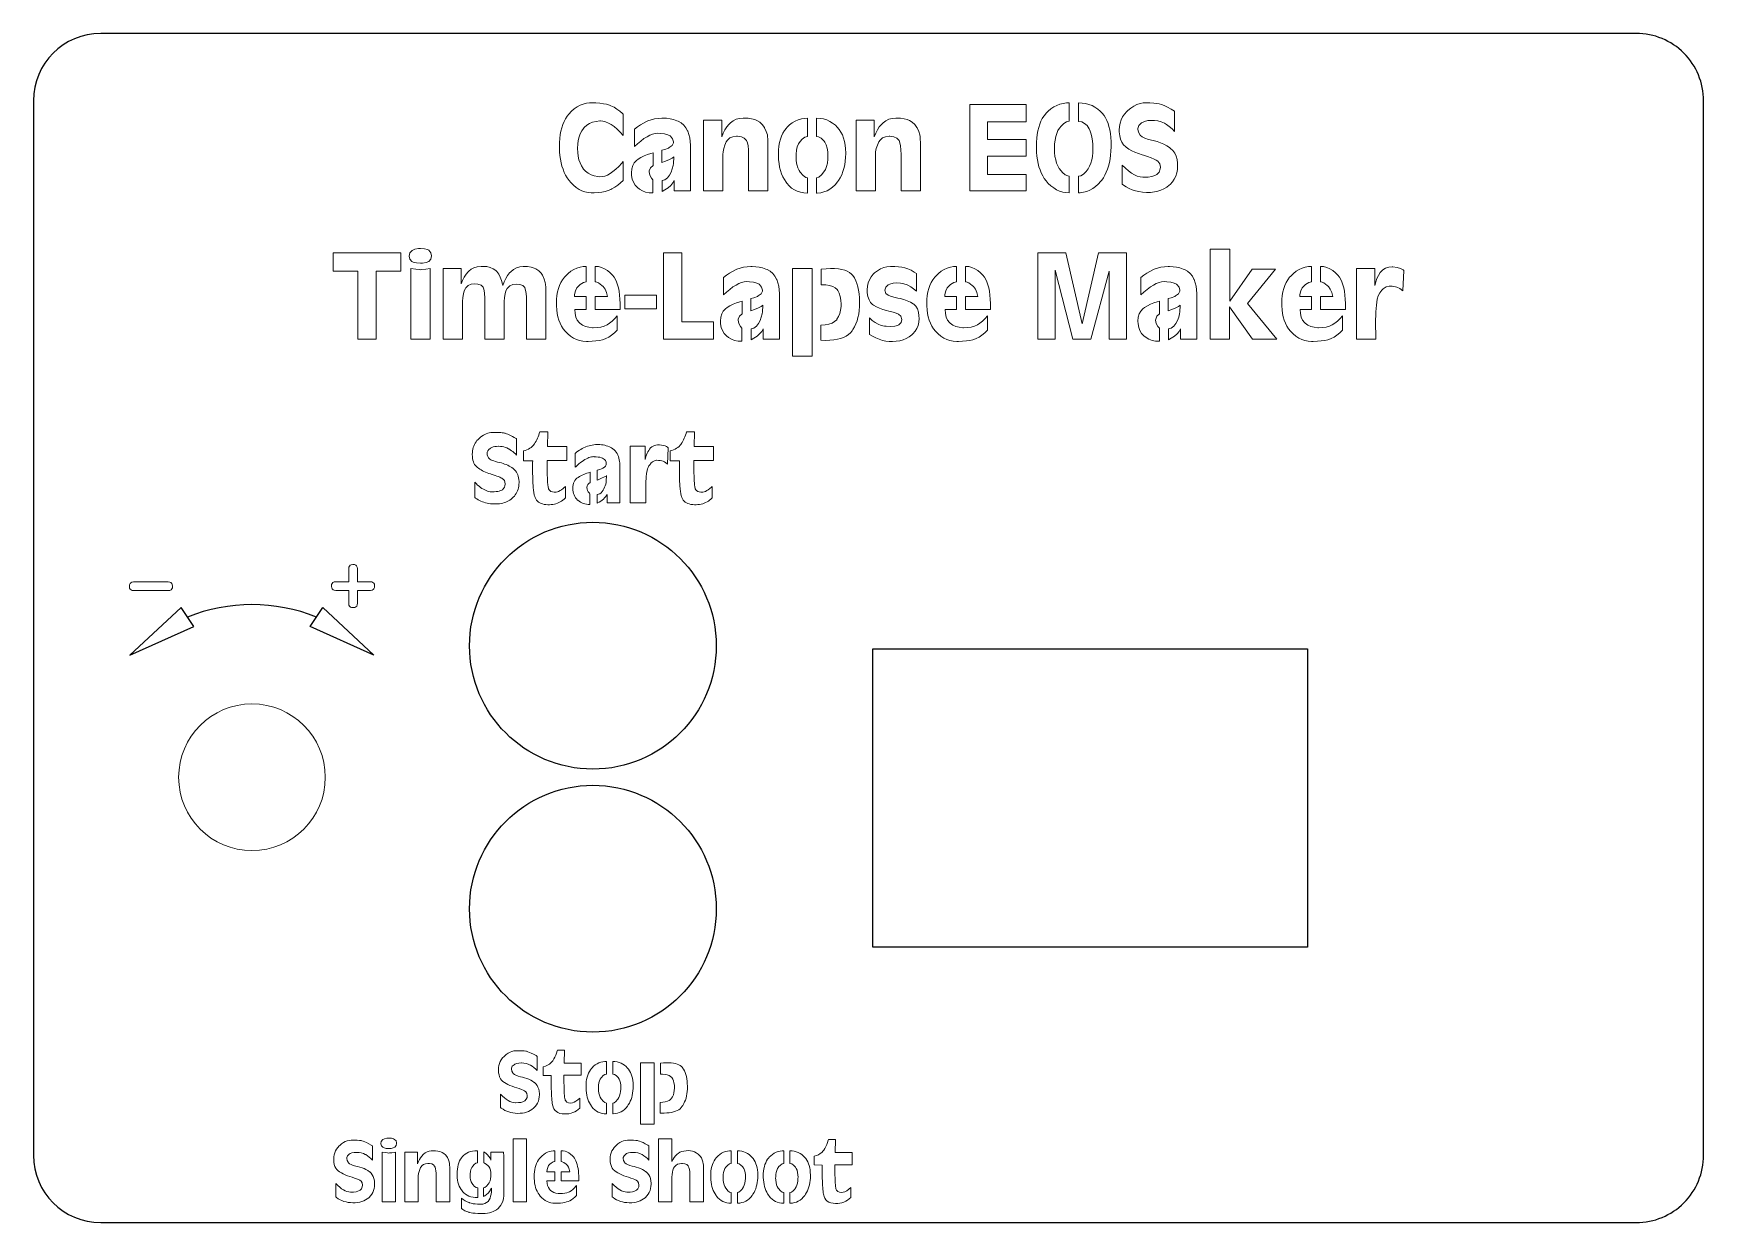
# Model space of a CAD drawing. Header units: millimetres. Extents: x 51.4 to 148.2, y 36.6 to 105.5.
import ezdxf

# ---------------------------------------------------------------- set-up
doc = ezdxf.new("R2010")
doc.units = ezdxf.units.MM

msp = doc.modelspace()

# ---------------------------------------------------------------- linework, layer by layer
at = {"color": 7, "linetype": 'Continuous'}
for p, q in [((144.287, 105.451), (55.287, 105.451)), ((51.387, 101.551), (51.387, 40.451)), ((148.187, 40.451), (148.187, 101.551)), ((100.037, 52.501), (100.037, 69.801)), ((100.037, 69.801), (125.237, 69.801)), ((125.237, 69.801), (125.237, 52.501)), ((125.237, 52.501), (100.037, 52.501)), ((55.287, 36.551), (144.287, 36.551))]:
    msp.add_line(p, q, dxfattribs=at)
at = {"color": 7, "lineweight": 0}
for p, q in [((82.425, 100.781), (82.325, 100.65)), ((82.577, 100.94), (82.425, 100.781)), ((82.734, 101.079), (82.577, 100.94)), ((82.898, 101.192), (82.734, 101.079)), ((83.071, 101.285), (82.898, 101.192)), ((83.248, 101.354), (83.071, 101.285)), ((83.434, 101.4), (83.248, 101.354)), ((83.624, 101.423), (83.434, 101.4)), ((83.73, 101.427), (83.624, 101.423)), ((83.984, 101.421), (83.73, 101.427)), ((84.216, 101.406), (83.984, 101.421)), ((84.424, 101.379), (84.216, 101.406)), ((84.61, 101.342), (84.424, 101.379)), ((84.772, 101.296), (84.61, 101.342)), ((84.86, 101.262), (84.772, 101.296)), ((85.039, 101.173), (84.86, 101.262)), ((85.21, 101.069), (85.039, 101.173)), ((85.376, 100.946), (85.21, 101.069)), ((85.533, 100.806), (85.376, 100.946)), ((85.564, 100.773), (85.533, 100.806)), ((85.564, 99.537), (85.564, 100.773)), ((108.925, 101.329), (105.665, 101.329)), ((105.665, 101.329), (105.665, 96.329)), ((108.925, 100.323), (108.925, 101.329)), ((110.057, 100.796), (109.953, 100.664)), ((110.063, 100.804), (110.057, 100.796)), ((110.209, 100.954), (110.063, 100.804)), ((110.363, 101.083), (110.209, 100.954)), ((110.526, 101.192), (110.363, 101.083)), ((110.699, 101.281), (110.526, 101.192)), ((110.88, 101.348), (110.699, 101.281)), ((111.072, 101.394), (110.88, 101.348)), ((111.27, 101.421), (111.072, 101.394)), ((111.426, 101.427), (111.27, 101.421)), ((111.426, 100.362), (111.426, 101.427)), ((111.951, 101.427), (111.951, 100.346)), ((112.164, 101.415), (111.951, 101.427)), ((112.368, 101.386), (112.164, 101.415)), ((112.56, 101.336), (112.368, 101.386)), ((112.741, 101.269), (112.56, 101.336)), ((112.914, 101.179), (112.741, 101.269)), ((113.073, 101.071), (112.914, 101.179)), ((113.223, 100.942), (113.073, 101.071)), ((113.337, 100.827), (113.223, 100.942)), ((113.437, 100.7), (113.337, 100.827)), ((113.525, 100.56), (113.437, 100.7)), ((114.623, 100.779), (114.513, 100.618)), ((114.757, 100.931), (114.623, 100.779)), ((114.813, 100.983), (114.757, 100.931)), ((114.986, 101.125), (114.813, 100.983)), ((115.161, 101.24), (114.986, 101.125)), ((115.342, 101.327), (115.161, 101.24)), ((115.524, 101.386), (115.342, 101.327)), ((115.711, 101.419), (115.524, 101.386)), ((115.84, 101.427), (115.711, 101.419)), ((116.094, 101.423), (115.84, 101.427)), ((116.315, 101.411), (116.094, 101.423)), ((116.501, 101.394), (116.315, 101.411)), ((116.641, 101.373), (116.501, 101.394)), ((116.764, 101.336), (116.641, 101.373)), ((116.922, 101.271), (116.764, 101.336)), ((117.11, 101.183), (116.922, 101.271)), ((117.33, 101.067), (117.11, 101.183)), ((117.531, 100.954), (117.33, 101.067)), ((117.531, 99.777), (117.531, 100.954)), ((81.961, 99.793), (81.921, 99.585)), ((82.011, 99.987), (81.961, 99.793)), ((82.073, 100.172), (82.011, 99.987)), ((82.146, 100.343), (82.073, 100.172)), ((82.229, 100.502), (82.146, 100.343)), ((82.325, 100.65), (82.229, 100.502)), ((83.078, 99.633), (83.163, 99.797)), ((83.163, 99.797), (83.265, 99.941)), ((83.265, 99.941), (83.317, 100)), ((83.317, 100), (83.459, 100.129)), ((83.459, 100.129), (83.62, 100.231)), ((83.62, 100.231), (83.799, 100.306)), ((83.799, 100.306), (83.999, 100.354)), ((83.999, 100.354), (84.216, 100.377)), ((84.216, 100.377), (84.247, 100.377)), ((84.247, 100.377), (84.399, 100.364)), ((84.399, 100.364), (84.553, 100.325)), ((84.553, 100.325), (84.712, 100.258)), ((84.712, 100.258), (84.874, 100.168)), ((84.874, 100.168), (85.041, 100.048)), ((85.041, 100.048), (85.212, 99.904)), ((85.212, 99.904), (85.385, 99.733)), ((85.385, 99.733), (85.564, 99.537)), ((86.396, 100.035), (86.231, 99.904)), ((86.231, 99.904), (86.231, 98.907)), ((86.567, 100.152), (86.396, 100.035)), ((86.742, 100.256), (86.567, 100.152)), ((86.923, 100.343), (86.742, 100.256)), ((87.004, 100.377), (86.923, 100.343)), ((87.194, 100.443), (87.004, 100.377)), ((87.39, 100.493), (87.194, 100.443)), ((87.592, 100.525), (87.39, 100.493)), ((87.8, 100.541), (87.592, 100.525)), ((87.88, 100.541), (87.8, 100.541)), ((88.088, 100.533), (87.88, 100.541)), ((88.292, 100.504), (88.088, 100.533)), ((88.488, 100.456), (88.292, 100.504)), ((88.68, 100.391), (88.488, 100.456)), ((88.749, 100.362), (88.68, 100.391)), ((88.93, 100.262), (88.749, 100.362)), ((89.084, 100.135), (88.93, 100.262)), ((89.207, 99.983), (89.084, 100.135)), ((89.301, 99.806), (89.207, 99.983)), ((89.311, 99.785), (89.301, 99.806)), ((89.376, 99.593), (89.311, 99.785)), ((91.281, 100.429), (90.224, 100.429)), ((90.224, 100.429), (90.224, 96.329)), ((91.281, 99.454), (91.281, 100.429)), ((91.466, 99.86), (91.368, 99.67)), ((91.573, 100.029), (91.466, 99.86)), ((91.693, 100.175), (91.573, 100.029)), ((91.791, 100.271), (91.693, 100.175)), ((91.948, 100.389), (91.791, 100.271)), ((92.123, 100.473), (91.948, 100.389)), ((92.317, 100.527), (92.123, 100.473)), ((92.525, 100.548), (92.317, 100.527)), ((92.569, 100.548), (92.525, 100.548)), ((92.804, 100.539), (92.569, 100.548)), ((93.013, 100.51), (92.804, 100.539)), ((93.198, 100.464), (93.013, 100.51)), ((93.319, 100.414), (93.198, 100.464)), ((93.486, 100.306), (93.319, 100.414)), ((93.63, 100.168), (93.486, 100.306)), ((93.75, 99.997), (93.63, 100.168)), ((93.761, 99.979), (93.75, 99.997)), ((93.865, 99.766), (93.761, 99.979)), ((93.924, 99.579), (93.865, 99.766)), ((94.918, 99.829), (94.824, 99.674)), ((95.028, 99.97), (94.918, 99.829)), ((95.057, 100.002), (95.028, 99.97)), ((95.205, 100.148), (95.057, 100.002)), ((95.364, 100.273), (95.205, 100.148)), ((95.532, 100.371), (95.364, 100.273)), ((95.71, 100.448), (95.532, 100.371)), ((95.897, 100.5), (95.71, 100.448)), ((96.095, 100.529), (95.897, 100.5)), ((96.256, 100.535), (96.095, 100.529)), ((96.256, 99.485), (96.256, 100.535)), ((96.772, 100.535), (96.772, 99.485)), ((96.979, 100.525), (96.772, 100.535)), ((97.177, 100.493), (96.979, 100.525)), ((97.364, 100.437), (97.177, 100.493)), ((97.541, 100.356), (97.364, 100.437)), ((97.708, 100.254), (97.541, 100.356)), ((97.865, 100.129), (97.708, 100.254)), ((97.979, 100.016), (97.865, 100.129)), ((98.09, 99.881), (97.979, 100.016)), ((98.188, 99.731), (98.09, 99.881)), ((98.271, 99.566), (98.188, 99.731)), ((100.12, 100.429), (99.065, 100.429)), ((99.065, 100.429), (99.065, 96.329)), ((100.12, 99.454), (100.12, 100.429)), ((100.305, 99.86), (100.209, 99.67)), ((100.414, 100.029), (100.305, 99.86)), ((100.532, 100.175), (100.414, 100.029)), ((100.63, 100.271), (100.532, 100.175)), ((100.789, 100.389), (100.63, 100.271)), ((100.964, 100.473), (100.789, 100.389)), ((101.157, 100.527), (100.964, 100.473)), ((101.366, 100.548), (101.157, 100.527)), ((101.41, 100.548), (101.366, 100.548)), ((101.645, 100.539), (101.41, 100.548)), ((101.854, 100.51), (101.645, 100.539)), ((102.037, 100.464), (101.854, 100.51)), ((102.158, 100.414), (102.037, 100.464)), ((102.325, 100.306), (102.158, 100.414)), ((102.47, 100.168), (102.325, 100.306)), ((102.591, 99.997), (102.47, 100.168)), ((102.6, 99.979), (102.591, 99.997)), ((102.704, 99.766), (102.6, 99.979)), ((102.766, 99.579), (102.704, 99.766)), ((106.683, 99.297), (106.683, 100.323)), ((106.683, 100.323), (108.925, 100.323)), ((109.602, 99.808), (109.565, 99.599)), ((109.652, 100.006), (109.602, 99.808)), ((109.711, 100.189), (109.652, 100.006)), ((109.78, 100.36), (109.711, 100.189)), ((109.861, 100.519), (109.78, 100.36)), ((109.953, 100.664), (109.861, 100.519)), ((110.695, 99.66), (110.768, 99.822)), ((110.768, 99.822), (110.857, 99.964)), ((110.857, 99.964), (110.953, 100.085)), ((110.953, 100.085), (111.111, 100.235)), ((111.111, 100.235), (111.268, 100.327)), ((111.268, 100.327), (111.426, 100.362)), ((111.951, 100.346), (111.968, 100.346)), ((111.968, 100.346), (112.151, 100.32)), ((112.151, 100.32), (112.312, 100.239)), ((112.312, 100.239), (112.453, 100.106)), ((112.453, 100.106), (112.572, 99.92)), ((112.572, 99.92), (112.629, 99.793)), ((112.629, 99.793), (112.687, 99.622)), ((113.602, 100.404), (113.525, 100.56)), ((113.669, 100.237), (113.602, 100.404)), ((113.725, 100.054), (113.669, 100.237)), ((113.771, 99.858), (113.725, 100.054)), ((113.806, 99.647), (113.771, 99.858)), ((114.331, 100.06), (114.317, 99.852)), ((114.317, 99.852), (114.321, 99.743)), ((114.321, 99.743), (114.344, 99.514)), ((114.367, 100.258), (114.331, 100.06)), ((114.429, 100.443), (114.367, 100.258)), ((114.513, 100.618), (114.429, 100.443)), ((115.39, 99.945), (115.453, 100.116)), ((115.39, 99.912), (115.39, 99.945)), ((115.426, 99.72), (115.39, 99.912)), ((115.536, 99.549), (115.426, 99.72)), ((115.453, 100.116), (115.607, 100.264)), ((115.607, 100.264), (115.624, 100.277)), ((115.624, 100.277), (115.782, 100.352)), ((115.782, 100.352), (115.978, 100.398)), ((115.978, 100.398), (116.213, 100.414)), ((116.213, 100.414), (116.353, 100.408)), ((116.353, 100.408), (116.555, 100.379)), ((116.555, 100.379), (116.749, 100.323)), ((116.749, 100.323), (116.934, 100.241)), ((116.934, 100.241), (117.055, 100.172)), ((117.055, 100.172), (117.22, 100.056)), ((117.22, 100.056), (117.38, 99.925)), ((117.38, 99.925), (117.531, 99.777)), ((81.877, 99.135), (81.871, 98.893)), ((81.871, 98.893), (81.871, 98.834)), ((81.871, 98.834), (81.879, 98.599)), ((81.894, 99.366), (81.877, 99.135)), ((81.921, 99.585), (81.894, 99.366)), ((82.928, 98.805), (82.938, 99.039)), ((82.928, 98.787), (82.928, 98.805)), ((82.936, 98.553), (82.928, 98.787)), ((82.938, 99.039), (82.967, 99.255)), ((82.967, 99.255), (83.013, 99.454)), ((83.013, 99.454), (83.078, 99.633)), ((86.231, 98.907), (86.391, 99.053)), ((86.391, 99.053), (86.587, 99.216)), ((86.587, 99.216), (86.773, 99.354)), ((86.773, 99.354), (86.95, 99.468)), ((86.95, 99.468), (87.117, 99.556)), ((87.117, 99.556), (87.277, 99.618)), ((87.277, 99.618), (87.425, 99.654)), ((87.425, 99.654), (87.565, 99.664)), ((87.565, 99.664), (87.738, 99.654)), ((87.738, 99.654), (87.967, 99.626)), ((87.967, 99.626), (88.15, 99.579)), ((88.188, 98.809), (87.988, 98.732)), ((88.15, 99.579), (88.284, 99.514)), ((88.24, 98.832), (88.188, 98.809)), ((88.405, 98.951), (88.24, 98.832)), ((88.284, 99.514), (88.305, 99.499)), ((88.305, 99.499), (88.436, 99.349)), ((88.476, 99.116), (88.405, 98.951)), ((88.436, 99.349), (88.478, 99.162)), ((88.478, 99.162), (88.476, 99.116)), ((89.424, 99.395), (89.376, 99.593)), ((89.455, 99.193), (89.424, 99.395)), ((89.466, 98.985), (89.455, 99.193)), ((89.468, 98.93), (89.466, 98.985)), ((89.468, 96.329), (89.468, 98.93)), ((91.368, 99.67), (91.281, 99.454)), ((91.362, 98.584), (91.4, 98.785)), ((91.4, 98.785), (91.46, 98.978)), ((91.46, 98.978), (91.543, 99.162)), ((91.543, 99.162), (91.618, 99.274)), ((91.618, 99.274), (91.754, 99.395)), ((91.754, 99.395), (91.929, 99.468)), ((91.929, 99.468), (92.142, 99.493)), ((92.142, 99.493), (92.19, 99.491)), ((92.19, 99.491), (92.419, 99.462)), ((92.419, 99.462), (92.59, 99.389)), ((92.59, 99.389), (92.704, 99.274)), ((92.704, 99.274), (92.715, 99.253)), ((92.715, 99.253), (92.767, 99.118)), ((92.767, 99.118), (92.804, 98.935)), ((92.804, 98.935), (92.825, 98.709)), ((93.94, 99.478), (93.924, 99.579)), ((93.948, 99.328), (93.94, 99.478)), ((93.953, 99.13), (93.948, 99.328)), ((93.955, 98.884), (93.953, 99.13)), ((93.955, 98.787), (93.955, 98.884)), ((93.955, 96.329), (93.955, 98.787)), ((94.592, 98.918), (94.57, 98.695)), ((94.628, 99.128), (94.592, 98.918)), ((94.678, 99.324), (94.628, 99.128)), ((94.743, 99.506), (94.678, 99.324)), ((94.824, 99.674), (94.743, 99.506)), ((95.616, 98.68), (95.662, 98.878)), ((95.662, 98.878), (95.732, 99.049)), ((95.732, 99.049), (95.82, 99.193)), ((95.82, 99.193), (95.941, 99.326)), ((95.941, 99.326), (96.103, 99.445)), ((96.103, 99.445), (96.256, 99.485)), ((96.772, 99.485), (96.885, 99.466)), ((96.885, 99.466), (97.048, 99.374)), ((97.048, 99.374), (97.214, 99.206)), ((97.214, 99.206), (97.26, 99.143)), ((97.26, 99.143), (97.339, 98.989)), ((97.339, 98.989), (97.394, 98.805)), ((97.394, 98.805), (97.427, 98.591)), ((98.338, 99.387), (98.271, 99.566)), ((98.392, 99.193), (98.338, 99.387)), ((98.431, 98.985), (98.392, 99.193)), ((98.456, 98.764), (98.431, 98.985)), ((98.465, 98.526), (98.456, 98.764)), ((100.209, 99.67), (100.12, 99.454)), ((100.201, 98.584), (100.24, 98.785)), ((100.24, 98.785), (100.301, 98.978)), ((100.301, 98.978), (100.384, 99.162)), ((100.384, 99.162), (100.457, 99.274)), ((100.457, 99.274), (100.595, 99.395)), ((100.595, 99.395), (100.77, 99.468)), ((100.77, 99.468), (100.984, 99.493)), ((100.984, 99.493), (101.032, 99.491)), ((101.032, 99.491), (101.26, 99.462)), ((101.26, 99.462), (101.431, 99.389)), ((101.431, 99.389), (101.545, 99.274)), ((101.545, 99.274), (101.556, 99.253)), ((101.556, 99.253), (101.606, 99.118)), ((101.606, 99.118), (101.643, 98.935)), ((101.643, 98.935), (101.664, 98.709)), ((102.781, 99.478), (102.766, 99.579)), ((102.789, 99.328), (102.781, 99.478)), ((102.792, 99.13), (102.789, 99.328)), ((102.796, 98.884), (102.792, 99.13)), ((102.796, 98.787), (102.796, 98.884)), ((102.796, 96.329), (102.796, 98.787)), ((108.925, 99.297), (106.683, 99.297)), ((108.925, 98.345), (108.925, 99.297)), ((109.521, 99.141), (109.515, 98.893)), ((109.515, 98.893), (109.517, 98.801)), ((109.517, 98.801), (109.525, 98.564)), ((109.538, 99.376), (109.521, 99.141)), ((109.565, 99.599), (109.538, 99.376)), ((110.565, 98.805), (110.572, 99.051)), ((110.565, 98.795), (110.565, 98.805)), ((110.572, 98.553), (110.565, 98.795)), ((110.572, 99.051), (110.597, 99.274)), ((110.597, 99.274), (110.64, 99.478)), ((110.64, 99.478), (110.695, 99.66)), ((112.687, 99.622), (112.733, 99.433)), ((112.733, 99.433), (112.768, 99.228)), ((112.768, 99.228), (112.789, 99.005)), ((112.789, 99.005), (112.797, 98.764)), ((112.797, 98.764), (112.791, 98.543)), ((113.831, 99.422), (113.806, 99.647)), ((113.844, 99.183), (113.831, 99.422)), ((113.835, 98.637), (113.846, 98.885)), ((113.846, 98.93), (113.844, 99.183)), ((113.846, 98.885), (113.846, 98.93)), ((114.344, 99.514), (114.394, 99.314)), ((114.394, 99.314), (114.467, 99.141)), ((114.467, 99.141), (114.567, 98.995)), ((114.567, 98.995), (114.692, 98.878)), ((114.692, 98.878), (114.721, 98.857)), ((114.721, 98.857), (114.873, 98.753)), ((114.873, 98.753), (115.042, 98.655)), ((115.548, 99.537), (115.536, 99.549)), ((115.649, 99.454), (115.548, 99.537)), ((115.807, 99.378), (115.649, 99.454)), ((116.019, 99.305), (115.807, 99.378)), ((116.288, 99.239), (116.019, 99.305)), ((116.295, 99.237), (116.288, 99.239)), ((116.509, 99.181), (116.295, 99.237)), ((116.709, 99.112), (116.509, 99.181)), ((116.895, 99.033), (116.709, 99.112)), ((117.072, 98.939), (116.895, 99.033)), ((117.235, 98.835), (117.072, 98.939)), ((117.299, 98.787), (117.235, 98.835)), ((117.432, 98.662), (117.299, 98.787)), ((81.879, 98.599), (81.898, 98.374)), ((81.898, 98.374), (81.927, 98.161)), ((81.927, 98.161), (81.967, 97.957)), ((81.967, 97.957), (82.019, 97.761)), ((82.963, 98.334), (82.936, 98.553)), ((83.005, 98.132), (82.963, 98.334)), ((83.067, 97.949), (83.005, 98.132)), ((83.146, 97.782), (83.067, 97.949)), ((83.242, 97.632), (83.146, 97.782)), ((85.491, 97.936), (85.316, 97.745)), ((85.564, 98.022), (85.491, 97.936)), ((85.564, 96.936), (85.564, 98.022)), ((86.123, 97.79), (86.07, 97.597)), ((86.212, 97.955), (86.123, 97.79)), ((86.337, 98.091), (86.212, 97.955)), ((86.433, 98.165), (86.337, 98.091)), ((86.6, 98.266), (86.433, 98.165)), ((86.779, 98.355), (86.6, 98.266)), ((86.969, 98.432), (86.779, 98.355)), ((87.171, 98.495), (86.969, 98.432)), ((87.154, 97.669), (87.31, 97.79)), ((87.31, 98.532), (87.171, 98.495)), ((87.31, 97.79), (87.31, 98.532)), ((87.988, 98.732), (87.806, 98.682)), ((87.806, 98.682), (87.806, 97.963)), ((87.806, 97.963), (88.027, 98.051)), ((88.027, 98.051), (88.253, 98.151)), ((88.253, 98.151), (88.411, 98.232)), ((88.411, 98.232), (88.501, 98.293)), ((88.463, 97.807), (88.415, 97.605)), ((88.478, 97.918), (88.463, 97.807)), ((88.501, 98.286), (88.478, 97.918)), ((88.501, 98.293), (88.501, 98.286)), ((91.348, 98.443), (91.362, 98.584)), ((91.348, 96.329), (91.348, 98.443)), ((92.825, 98.709), (92.833, 98.436)), ((92.833, 98.436), (92.833, 96.329)), ((94.57, 98.695), (94.563, 98.457)), ((94.563, 98.457), (94.563, 98.349)), ((94.563, 98.349), (94.576, 98.122)), ((94.576, 98.122), (94.601, 97.905)), ((94.601, 97.905), (94.638, 97.699)), ((95.589, 98.307), (95.593, 98.455)), ((95.601, 98.07), (95.589, 98.307)), ((95.593, 98.455), (95.616, 98.68)), ((95.633, 97.859), (95.601, 98.07)), ((95.689, 97.67), (95.633, 97.859)), ((97.406, 97.942), (97.358, 97.745)), ((97.433, 98.161), (97.406, 97.942)), ((97.427, 98.591), (97.439, 98.345)), ((97.439, 98.345), (97.433, 98.161)), ((98.363, 97.63), (98.408, 97.83)), ((98.408, 97.83), (98.44, 98.04)), ((98.44, 98.04), (98.459, 98.259)), ((98.459, 98.259), (98.465, 98.487)), ((98.465, 98.487), (98.465, 98.526)), ((100.188, 98.443), (100.201, 98.584)), ((100.188, 96.329), (100.188, 98.443)), ((101.664, 98.709), (101.672, 98.436)), ((101.672, 98.436), (101.672, 96.329)), ((106.683, 97.28), (106.683, 98.345)), ((106.683, 98.345), (108.925, 98.345)), ((109.525, 98.564), (109.546, 98.338)), ((109.546, 98.338), (109.575, 98.12)), ((109.575, 98.12), (109.615, 97.917)), ((109.615, 97.917), (109.667, 97.722)), ((110.595, 98.328), (110.572, 98.553)), ((110.636, 98.124), (110.595, 98.328)), ((110.69, 97.938), (110.636, 98.124)), ((110.761, 97.77), (110.69, 97.938)), ((110.845, 97.622), (110.761, 97.77)), ((112.672, 97.932), (112.601, 97.763)), ((112.727, 98.118), (112.672, 97.932)), ((112.768, 98.322), (112.727, 98.118)), ((112.791, 98.543), (112.768, 98.322)), ((113.698, 97.767), (113.746, 97.967)), ((113.746, 97.967), (113.785, 98.178)), ((113.785, 98.178), (113.815, 98.401)), ((113.815, 98.401), (113.835, 98.637)), ((114.49, 97.82), (114.49, 96.719)), ((114.675, 97.642), (114.49, 97.82)), ((115.042, 98.655), (115.227, 98.566)), ((115.227, 98.566), (115.426, 98.486)), ((115.426, 98.486), (115.644, 98.413)), ((115.644, 98.413), (115.719, 98.389)), ((115.719, 98.389), (115.963, 98.311)), ((115.963, 98.311), (116.168, 98.236)), ((116.168, 98.236), (116.338, 98.168)), ((116.338, 98.168), (116.468, 98.105)), ((116.468, 98.105), (116.549, 98.051)), ((116.549, 98.051), (116.663, 97.903)), ((116.663, 97.903), (116.701, 97.709)), ((117.535, 98.512), (117.432, 98.662)), ((117.616, 98.341), (117.535, 98.512)), ((117.67, 98.147), (117.616, 98.341)), ((117.699, 97.932), (117.67, 98.147)), ((117.693, 97.571), (117.704, 97.784)), ((117.704, 97.784), (117.699, 97.932)), ((82.019, 97.761), (82.081, 97.576)), ((82.081, 97.576), (82.152, 97.401)), ((82.152, 97.401), (82.234, 97.236)), ((82.234, 97.236), (82.329, 97.082)), ((82.329, 97.082), (82.432, 96.936)), ((82.432, 96.936), (82.536, 96.811)), ((82.536, 96.811), (82.688, 96.654)), ((83.257, 97.611), (83.242, 97.632)), ((83.388, 97.465), (83.257, 97.611)), ((83.538, 97.346), (83.388, 97.465)), ((83.705, 97.255), (83.538, 97.346)), ((83.893, 97.19), (83.705, 97.255)), ((84.101, 97.153), (83.893, 97.19)), ((84.201, 97.146), (84.101, 97.153)), ((84.347, 97.151), (84.201, 97.146)), ((84.499, 97.184), (84.347, 97.151)), ((84.653, 97.244), (84.499, 97.184)), ((84.812, 97.328), (84.653, 97.244)), ((84.976, 97.442), (84.812, 97.328)), ((85.143, 97.58), (84.976, 97.442)), ((85.316, 97.745), (85.143, 97.58)), ((85.412, 96.792), (85.564, 96.936)), ((86.07, 97.597), (86.052, 97.378)), ((86.052, 97.378), (86.06, 97.215)), ((86.06, 97.215), (86.098, 97.011)), ((86.098, 97.011), (86.168, 96.828)), ((86.168, 96.828), (86.266, 96.667)), ((87.079, 97.43), (87.083, 97.497)), ((87.11, 97.244), (87.079, 97.43)), ((87.083, 97.497), (87.154, 97.669)), ((87.204, 97.069), (87.11, 97.244)), ((87.296, 96.965), (87.204, 97.069)), ((87.296, 96.209), (87.296, 96.965)), ((87.988, 96.963), (87.819, 96.928)), ((87.819, 96.928), (87.819, 96.298)), ((88.14, 97.076), (87.988, 96.963)), ((88.253, 97.236), (88.14, 97.076)), ((88.346, 97.415), (88.253, 97.236)), ((88.415, 97.605), (88.346, 97.415)), ((88.442, 96.784), (88.532, 96.936)), ((88.532, 96.936), (88.532, 96.329)), ((94.638, 97.699), (94.688, 97.505)), ((94.688, 97.505), (94.749, 97.321)), ((94.749, 97.321), (94.824, 97.146)), ((94.824, 97.146), (94.913, 96.984)), ((94.913, 96.984), (95.013, 96.83)), ((95.013, 96.83), (95.053, 96.777)), ((95.768, 97.507), (95.689, 97.67)), ((95.835, 97.409), (95.768, 97.507)), ((96.003, 97.215), (95.835, 97.409)), ((96.154, 97.109), (96.003, 97.215)), ((96.256, 97.086), (96.154, 97.109)), ((96.256, 96.202), (96.256, 97.086)), ((96.912, 97.125), (96.772, 97.078)), ((96.772, 97.078), (96.772, 96.202)), ((97.064, 97.253), (96.912, 97.125)), ((97.2, 97.422), (97.064, 97.253)), ((97.289, 97.572), (97.2, 97.422)), ((97.358, 97.745), (97.289, 97.572)), ((97.856, 96.68), (97.994, 96.846)), ((97.994, 96.846), (98.056, 96.934)), ((98.056, 96.934), (98.152, 97.092)), ((98.152, 97.092), (98.234, 97.261)), ((98.234, 97.261), (98.306, 97.442)), ((98.306, 97.442), (98.363, 97.63)), ((108.925, 97.28), (106.683, 97.28)), ((108.925, 96.329), (108.925, 97.28)), ((109.667, 97.722), (109.728, 97.538)), ((109.728, 97.538), (109.8, 97.365)), ((109.8, 97.365), (109.882, 97.203)), ((109.882, 97.203), (109.975, 97.053)), ((109.975, 97.053), (110.078, 96.913)), ((110.078, 96.913), (110.209, 96.763)), ((110.865, 97.596), (110.845, 97.622)), ((111.026, 97.398), (110.865, 97.596)), ((111.182, 97.261), (111.026, 97.398)), ((111.332, 97.19), (111.182, 97.261)), ((111.426, 97.176), (111.332, 97.19)), ((111.426, 96.217), (111.426, 97.176)), ((112.097, 97.207), (111.951, 97.176)), ((111.951, 97.176), (111.951, 96.217)), ((112.247, 97.301), (112.097, 97.207)), ((112.401, 97.459), (112.247, 97.301)), ((112.512, 97.611), (112.401, 97.459)), ((112.601, 97.763), (112.512, 97.611)), ((113.102, 96.719), (113.254, 96.884)), ((113.254, 96.884), (113.308, 96.95)), ((113.308, 96.95), (113.404, 97.09)), ((113.404, 97.09), (113.493, 97.24)), ((113.493, 97.24), (113.571, 97.403)), ((113.571, 97.403), (113.639, 97.58)), ((113.639, 97.58), (113.698, 97.767)), ((114.855, 97.488), (114.675, 97.642)), ((115.03, 97.361), (114.855, 97.488)), ((115.202, 97.259), (115.03, 97.361)), ((115.367, 97.186), (115.202, 97.259)), ((115.53, 97.138), (115.367, 97.186)), ((115.688, 97.117), (115.53, 97.138)), ((115.734, 97.115), (115.688, 97.117)), ((115.995, 97.126), (115.734, 97.115)), ((116.211, 97.157), (115.995, 97.126)), ((116.382, 97.209), (116.211, 97.157)), ((116.497, 97.273), (116.382, 97.209)), ((116.628, 97.419), (116.497, 97.273)), ((116.691, 97.601), (116.628, 97.419)), ((116.701, 97.709), (116.691, 97.601)), ((117.266, 96.704), (117.401, 96.852)), ((117.401, 96.852), (117.51, 97.013)), ((117.51, 97.013), (117.595, 97.186)), ((117.595, 97.186), (117.656, 97.373)), ((117.656, 97.373), (117.693, 97.571)), ((82.688, 96.654), (82.848, 96.521)), ((82.848, 96.521), (83.011, 96.411)), ((83.011, 96.411), (83.18, 96.325)), ((83.18, 96.325), (83.355, 96.265)), ((83.355, 96.265), (83.536, 96.229)), ((83.536, 96.229), (83.722, 96.217)), ((83.722, 96.217), (83.878, 96.219)), ((83.878, 96.219), (84.111, 96.233)), ((84.111, 96.233), (84.324, 96.259)), ((84.324, 96.259), (84.518, 96.298)), ((84.518, 96.298), (84.691, 96.348)), ((84.691, 96.348), (84.845, 96.411)), ((84.845, 96.411), (84.91, 96.444)), ((84.91, 96.444), (85.085, 96.546)), ((85.085, 96.546), (85.254, 96.661)), ((85.254, 96.661), (85.412, 96.792)), ((86.266, 96.667), (86.396, 96.523)), ((86.396, 96.523), (86.523, 96.419)), ((86.523, 96.419), (86.689, 96.325)), ((86.689, 96.325), (86.871, 96.258)), ((86.871, 96.258), (87.073, 96.219)), ((87.073, 96.219), (87.296, 96.209)), ((87.819, 96.298), (87.988, 96.39)), ((87.988, 96.39), (88.171, 96.511)), ((88.171, 96.511), (88.321, 96.644)), ((88.321, 96.644), (88.442, 96.784)), ((88.532, 96.329), (89.468, 96.329)), ((90.224, 96.329), (91.348, 96.329)), ((92.833, 96.329), (93.955, 96.329)), ((95.053, 96.777), (95.186, 96.623)), ((95.186, 96.623), (95.332, 96.494)), ((95.332, 96.494), (95.491, 96.388)), ((95.491, 96.388), (95.662, 96.308)), ((95.662, 96.308), (95.847, 96.248)), ((95.847, 96.248), (96.045, 96.213)), ((96.045, 96.213), (96.256, 96.202)), ((96.772, 96.202), (96.82, 96.202)), ((96.82, 96.202), (97.018, 96.221)), ((97.018, 96.221), (97.206, 96.263)), ((97.206, 96.263), (97.383, 96.331)), ((97.383, 96.331), (97.55, 96.423)), ((97.55, 96.423), (97.708, 96.538)), ((97.708, 96.538), (97.856, 96.68)), ((99.065, 96.329), (100.188, 96.329)), ((101.672, 96.329), (102.796, 96.329)), ((105.665, 96.329), (108.925, 96.329)), ((110.209, 96.763), (110.361, 96.619)), ((110.361, 96.619), (110.521, 96.496)), ((110.521, 96.496), (110.688, 96.396)), ((110.688, 96.396), (110.861, 96.317)), ((110.861, 96.317), (111.041, 96.261)), ((111.041, 96.261), (111.23, 96.227)), ((111.23, 96.227), (111.426, 96.217)), ((111.951, 96.217), (112.064, 96.221)), ((112.064, 96.221), (112.255, 96.246)), ((112.255, 96.246), (112.435, 96.294)), ((112.435, 96.294), (112.612, 96.365)), ((112.612, 96.365), (112.781, 96.461)), ((112.781, 96.461), (112.947, 96.579)), ((112.947, 96.579), (113.102, 96.719)), ((114.49, 96.719), (114.559, 96.665)), ((114.559, 96.665), (114.723, 96.557)), ((114.723, 96.557), (114.894, 96.465)), ((114.894, 96.465), (115.075, 96.388)), ((115.075, 96.388), (115.265, 96.327)), ((115.265, 96.327), (115.463, 96.283)), ((115.463, 96.283), (115.673, 96.252)), ((115.673, 96.252), (115.892, 96.238)), ((115.892, 96.238), (115.913, 96.238)), ((115.913, 96.238), (116.14, 96.242)), ((116.14, 96.242), (116.353, 96.265)), ((116.353, 96.265), (116.553, 96.308)), ((116.553, 96.308), (116.739, 96.367)), ((116.739, 96.367), (116.912, 96.446)), ((116.912, 96.446), (117.072, 96.544)), ((117.072, 96.544), (117.218, 96.659)), ((117.218, 96.659), (117.266, 96.704)), ((73.495, 92.953), (73.334, 92.876)), ((73.699, 92.991), (73.495, 92.953)), ((73.822, 92.995), (73.699, 92.991)), ((74.055, 92.978), (73.822, 92.995)), ((74.235, 92.926), (74.055, 92.978)), ((120.726, 92.943), (119.581, 92.943)), ((119.581, 92.943), (119.581, 87.734)), ((120.726, 89.937), (120.726, 92.943)), ((72.674, 92.734), (68.764, 92.734)), ((68.764, 92.734), (68.764, 91.684)), ((72.674, 91.684), (72.674, 92.734)), ((73.207, 92.736), (73.163, 92.545)), ((73.163, 92.545), (73.197, 92.376)), ((73.197, 92.376), (73.326, 92.238)), ((73.334, 92.876), (73.207, 92.736)), ((73.326, 92.238), (73.401, 92.199)), ((73.401, 92.199), (73.586, 92.149)), ((73.586, 92.149), (73.822, 92.134)), ((73.822, 92.134), (73.947, 92.138)), ((73.947, 92.138), (74.155, 92.174)), ((74.155, 92.174), (74.308, 92.245)), ((74.301, 92.891), (74.235, 92.926)), ((74.428, 92.747), (74.301, 92.891)), ((74.308, 92.245), (74.42, 92.365)), ((74.42, 92.365), (74.466, 92.561)), ((74.466, 92.561), (74.428, 92.747)), ((87.898, 87.734), (87.898, 92.734)), ((87.898, 92.734), (88.963, 92.734)), ((88.963, 92.734), (88.963, 88.731)), ((111.22, 92.734), (109.609, 92.734)), ((109.609, 92.734), (109.609, 87.734)), ((112.18, 88.626), (111.22, 92.734)), ((113.108, 92.734), (112.18, 88.626)), ((114.742, 92.734), (113.108, 92.734)), ((114.742, 87.734), (114.742, 92.734)), ((68.764, 91.684), (70.194, 91.684)), ((70.194, 91.684), (70.194, 87.734)), ((71.259, 87.734), (71.259, 91.684)), ((71.259, 91.684), (72.674, 91.684)), ((73.259, 91.834), (73.259, 87.734)), ((73.561, 91.788), (73.259, 91.834)), ((73.745, 91.763), (73.561, 91.788)), ((73.807, 91.759), (73.745, 91.763)), ((73.907, 91.767), (73.807, 91.759)), ((74.122, 91.792), (73.907, 91.767)), ((74.383, 91.826), (74.122, 91.792)), ((74.383, 87.734), (74.383, 91.826)), ((76.181, 91.834), (75.133, 91.834)), ((75.133, 91.834), (75.133, 87.734)), ((76.181, 90.934), (76.181, 91.834)), ((76.262, 91.142), (76.181, 90.934)), ((76.356, 91.33), (76.262, 91.142)), ((76.463, 91.498), (76.356, 91.33)), ((76.585, 91.644), (76.463, 91.498)), ((76.615, 91.676), (76.585, 91.644)), ((76.756, 91.788), (76.615, 91.676)), ((76.921, 91.871), (76.756, 91.788)), ((77.115, 91.924), (76.921, 91.871)), ((77.334, 91.951), (77.115, 91.924)), ((77.432, 91.953), (77.334, 91.951)), ((77.661, 91.938), (77.432, 91.953)), ((77.863, 91.894), (77.661, 91.938)), ((78.038, 91.817), (77.863, 91.894)), ((78.184, 91.711), (78.038, 91.817)), ((78.242, 91.653), (78.184, 91.711)), ((78.353, 91.503), (78.242, 91.653)), ((78.445, 91.332), (78.353, 91.503)), ((78.52, 91.14), (78.445, 91.332)), ((78.578, 90.931), (78.52, 91.14)), ((78.672, 91.057), (78.593, 90.852)), ((78.764, 91.246), (78.672, 91.057)), ((78.87, 91.417), (78.764, 91.246)), ((78.989, 91.571), (78.87, 91.417)), ((79.059, 91.646), (78.989, 91.571)), ((79.212, 91.778), (79.059, 91.646)), ((79.384, 91.874), (79.212, 91.778)), ((79.572, 91.932), (79.384, 91.874)), ((79.774, 91.953), (79.572, 91.932)), ((79.793, 91.953), (79.774, 91.953)), ((80.022, 91.942), (79.793, 91.953)), ((80.227, 91.909), (80.022, 91.942)), ((80.408, 91.853), (80.227, 91.909)), ((80.504, 91.811), (80.408, 91.853)), ((80.683, 91.696), (80.504, 91.811)), ((80.823, 91.553), (80.683, 91.696)), ((80.9, 91.436), (80.823, 91.553)), ((80.993, 91.213), (80.9, 91.436)), ((81.05, 91.023), (80.993, 91.213)), ((81.073, 90.896), (81.05, 91.023)), ((81.961, 91.021), (81.883, 90.85)), ((82.054, 91.179), (81.961, 91.021)), ((82.161, 91.325), (82.054, 91.179)), ((82.219, 91.392), (82.161, 91.325)), ((82.375, 91.544), (82.219, 91.392)), ((82.536, 91.673), (82.375, 91.544)), ((82.705, 91.776), (82.536, 91.673)), ((82.882, 91.857), (82.705, 91.776)), ((83.067, 91.913), (82.882, 91.857)), ((83.257, 91.946), (83.067, 91.913)), ((83.075, 90.896), (83.261, 91.015)), ((83.419, 91.953), (83.257, 91.946)), ((83.261, 91.015), (83.419, 91.054)), ((83.419, 91.054), (83.419, 91.953)), ((83.951, 91.953), (83.943, 91.054)), ((83.943, 91.054), (83.98, 91.052)), ((84.132, 91.938), (83.951, 91.953)), ((83.98, 91.052), (84.147, 90.992)), ((84.309, 91.892), (84.132, 91.938)), ((84.147, 90.992), (84.339, 90.852)), ((84.484, 91.817), (84.309, 91.892)), ((84.655, 91.709), (84.484, 91.817)), ((84.82, 91.571), (84.655, 91.709)), ((84.955, 91.436), (84.82, 91.571)), ((85.041, 91.327), (84.955, 91.436)), ((85.118, 91.2), (85.041, 91.327)), ((85.185, 91.056), (85.118, 91.2)), ((85.243, 90.892), (85.185, 91.056)), ((91.554, 91.44), (91.389, 91.309)), ((91.389, 91.309), (91.389, 90.312)), ((91.725, 91.557), (91.554, 91.44)), ((91.9, 91.659), (91.725, 91.557)), ((92.081, 91.748), (91.9, 91.659)), ((92.162, 91.782), (92.081, 91.748)), ((92.352, 91.848), (92.162, 91.782)), ((92.277, 90.959), (92.435, 91.023)), ((92.548, 91.898), (92.352, 91.848)), ((92.435, 91.023), (92.583, 91.057)), ((92.75, 91.93), (92.548, 91.898)), ((92.583, 91.057), (92.723, 91.069)), ((92.723, 91.069), (92.898, 91.059)), ((92.958, 91.946), (92.75, 91.93)), ((92.898, 91.059), (93.127, 91.031)), ((93.038, 91.946), (92.958, 91.946)), ((93.248, 91.936), (93.038, 91.946)), ((93.127, 91.031), (93.307, 90.984)), ((93.45, 91.909), (93.248, 91.936)), ((93.648, 91.861), (93.45, 91.909)), ((93.838, 91.796), (93.648, 91.861)), ((93.907, 91.767), (93.838, 91.796)), ((94.088, 91.667), (93.907, 91.767)), ((94.242, 91.54), (94.088, 91.667)), ((94.365, 91.388), (94.242, 91.54)), ((94.459, 91.211), (94.365, 91.388)), ((94.469, 91.19), (94.459, 91.211)), ((94.534, 90.996), (94.469, 91.19)), ((94.582, 90.8), (94.534, 90.996)), ((96.514, 91.834), (95.389, 91.834)), ((95.389, 91.834), (95.389, 86.759)), ((96.514, 86.759), (96.514, 91.834)), ((97.327, 91.815), (97.046, 91.788)), ((97.046, 91.788), (97.046, 90.89)), ((97.585, 91.826), (97.327, 91.815)), ((97.823, 91.824), (97.585, 91.826)), ((98.04, 91.807), (97.823, 91.824)), ((98.234, 91.776), (98.04, 91.807)), ((98.408, 91.73), (98.234, 91.776)), ((98.559, 91.671), (98.408, 91.73)), ((98.69, 91.596), (98.559, 91.671)), ((98.8, 91.505), (98.69, 91.596)), ((98.875, 91.421), (98.8, 91.505)), ((98.967, 91.28), (98.875, 91.421)), ((99.046, 91.125), (98.967, 91.28)), ((99.115, 90.954), (99.046, 91.125)), ((99.769, 90.998), (99.726, 90.802)), ((99.838, 91.179), (99.769, 90.998)), ((99.936, 91.346), (99.838, 91.179)), ((100.061, 91.498), (99.936, 91.346)), ((100.14, 91.571), (100.061, 91.498)), ((100.311, 91.703), (100.14, 91.571)), ((100.486, 91.807), (100.311, 91.703)), ((100.668, 91.882), (100.486, 91.807)), ((100.857, 91.928), (100.668, 91.882)), ((101.053, 91.946), (100.857, 91.928)), ((101.076, 91.946), (101.053, 91.946)), ((101.316, 91.942), (101.076, 91.946)), ((101.208, 90.977), (101.435, 90.994)), ((101.533, 91.928), (101.316, 91.942)), ((101.435, 90.994), (101.637, 90.981)), ((101.726, 91.905), (101.533, 91.928)), ((101.895, 91.873), (101.726, 91.905)), ((101.9, 91.871), (101.895, 91.873)), ((102.074, 91.813), (101.9, 91.871)), ((102.254, 91.73), (102.074, 91.813)), ((102.441, 91.625), (102.254, 91.73)), ((102.568, 91.542), (102.441, 91.625)), ((102.568, 90.508), (102.568, 91.542)), ((103.425, 91.021), (103.346, 90.85)), ((103.517, 91.179), (103.425, 91.021)), ((103.625, 91.325), (103.517, 91.179)), ((103.683, 91.392), (103.625, 91.325)), ((103.838, 91.544), (103.683, 91.392)), ((104.002, 91.673), (103.838, 91.544)), ((104.171, 91.776), (104.002, 91.673)), ((104.346, 91.857), (104.171, 91.776)), ((104.53, 91.913), (104.346, 91.857)), ((104.721, 91.946), (104.53, 91.913)), ((104.54, 90.896), (104.724, 91.015)), ((104.882, 91.953), (104.721, 91.946)), ((104.724, 91.015), (104.882, 91.054)), ((104.882, 91.054), (104.882, 91.953)), ((105.415, 91.953), (105.407, 91.054)), ((105.407, 91.054), (105.443, 91.052)), ((105.595, 91.938), (105.415, 91.953)), ((105.443, 91.052), (105.611, 90.992)), ((105.772, 91.892), (105.595, 91.938)), ((105.611, 90.992), (105.803, 90.852)), ((105.947, 91.817), (105.772, 91.892)), ((106.118, 91.709), (105.947, 91.817)), ((106.285, 91.571), (106.118, 91.709)), ((106.418, 91.436), (106.285, 91.571)), ((106.505, 91.327), (106.418, 91.436)), ((106.582, 91.2), (106.505, 91.327)), ((106.649, 91.056), (106.582, 91.2)), ((106.708, 90.892), (106.649, 91.056)), ((110.599, 91.736), (111.632, 87.734)), ((110.599, 87.734), (110.599, 91.736)), ((112.681, 87.734), (113.744, 91.684)), ((113.744, 91.684), (113.737, 87.734)), ((115.746, 91.44), (115.58, 91.309)), ((115.58, 91.309), (115.58, 90.312)), ((115.917, 91.557), (115.746, 91.44)), ((116.092, 91.659), (115.917, 91.557)), ((116.272, 91.748), (116.092, 91.659)), ((116.351, 91.782), (116.272, 91.748)), ((116.543, 91.848), (116.351, 91.782)), ((116.466, 90.959), (116.626, 91.023)), ((116.739, 91.898), (116.543, 91.848)), ((116.626, 91.023), (116.774, 91.057)), ((116.941, 91.93), (116.739, 91.898)), ((116.774, 91.057), (116.914, 91.069)), ((116.914, 91.069), (117.087, 91.059)), ((117.147, 91.946), (116.941, 91.93)), ((117.087, 91.059), (117.316, 91.031)), ((117.228, 91.946), (117.147, 91.946)), ((117.437, 91.936), (117.228, 91.946)), ((117.316, 91.031), (117.499, 90.984)), ((117.641, 91.909), (117.437, 91.936)), ((117.837, 91.861), (117.641, 91.909)), ((118.027, 91.796), (117.837, 91.861)), ((118.099, 91.767), (118.027, 91.796)), ((118.279, 91.667), (118.099, 91.767)), ((118.433, 91.54), (118.279, 91.667)), ((118.556, 91.388), (118.433, 91.54)), ((118.65, 91.211), (118.556, 91.388)), ((118.66, 91.19), (118.65, 91.211)), ((118.725, 90.996), (118.66, 91.19)), ((118.773, 90.8), (118.725, 90.996)), ((122.03, 91.796), (120.726, 89.937)), ((121.745, 89.794), (123.372, 91.796)), ((123.372, 91.796), (122.03, 91.796)), ((123.996, 91.021), (123.918, 90.85)), ((124.091, 91.179), (123.996, 91.021)), ((124.196, 91.325), (124.091, 91.179)), ((124.256, 91.392), (124.196, 91.325)), ((124.412, 91.544), (124.256, 91.392)), ((124.573, 91.673), (124.412, 91.544)), ((124.742, 91.776), (124.573, 91.673)), ((124.919, 91.857), (124.742, 91.776)), ((125.102, 91.913), (124.919, 91.857)), ((125.292, 91.946), (125.102, 91.913)), ((125.111, 90.896), (125.298, 91.015)), ((125.454, 91.953), (125.292, 91.946)), ((125.298, 91.015), (125.454, 91.054)), ((125.454, 91.054), (125.454, 91.953)), ((125.986, 91.953), (125.978, 91.054)), ((125.978, 91.054), (126.017, 91.052)), ((126.167, 91.938), (125.986, 91.953)), ((126.017, 91.052), (126.182, 90.992)), ((126.346, 91.892), (126.167, 91.938)), ((126.182, 90.992), (126.376, 90.852)), ((126.519, 91.817), (126.346, 91.892)), ((126.69, 91.709), (126.519, 91.817)), ((126.857, 91.571), (126.69, 91.709)), ((126.99, 91.436), (126.857, 91.571)), ((127.078, 91.327), (126.99, 91.436)), ((127.155, 91.2), (127.078, 91.327)), ((127.222, 91.056), (127.155, 91.2)), ((127.28, 90.892), (127.222, 91.056)), ((129.133, 91.834), (128.062, 91.834)), ((128.062, 91.834), (128.062, 87.734)), ((129.133, 90.852), (129.133, 91.834)), ((129.183, 91.054), (129.133, 90.852)), ((129.252, 91.246), (129.183, 91.054)), ((129.341, 91.428), (129.252, 91.246)), ((129.45, 91.6), (129.341, 91.428)), ((129.462, 91.617), (129.45, 91.6)), ((129.593, 91.759), (129.462, 91.617)), ((129.75, 91.857), (129.593, 91.759)), ((129.935, 91.913), (129.75, 91.857)), ((130.146, 91.924), (129.935, 91.913)), ((130.175, 91.924), (130.146, 91.924)), ((130.423, 91.89), (130.175, 91.924)), ((130.619, 91.83), (130.423, 91.89)), ((130.767, 91.748), (130.619, 91.83)), ((130.759, 90.529), (130.811, 91.707)), ((130.811, 91.707), (130.767, 91.748)), ((76.258, 89.914), (76.273, 90.156)), ((76.273, 90.156), (76.306, 90.363)), ((76.306, 90.363), (76.358, 90.538)), ((76.358, 90.538), (76.429, 90.679)), ((76.429, 90.679), (76.448, 90.709)), ((76.448, 90.709), (76.581, 90.838)), ((76.581, 90.838), (76.754, 90.915)), ((76.754, 90.915), (76.967, 90.942)), ((76.967, 90.942), (77.154, 90.927)), ((77.154, 90.927), (77.334, 90.859)), ((77.334, 90.859), (77.448, 90.74)), ((77.448, 90.74), (77.465, 90.7)), ((77.465, 90.7), (77.503, 90.561)), ((77.503, 90.561), (77.53, 90.373)), ((77.53, 90.373), (77.548, 90.139)), ((77.548, 90.139), (77.551, 89.854)), ((78.593, 90.852), (78.578, 90.931)), ((78.676, 89.912), (78.691, 90.158)), ((78.691, 90.158), (78.724, 90.367)), ((78.724, 90.367), (78.776, 90.54)), ((78.776, 90.54), (78.849, 90.679)), ((78.849, 90.679), (78.863, 90.698)), ((78.863, 90.698), (78.997, 90.825)), ((78.997, 90.825), (79.172, 90.902)), ((79.172, 90.902), (79.387, 90.927)), ((79.387, 90.927), (79.57, 90.911)), ((79.57, 90.911), (79.749, 90.844)), ((79.749, 90.844), (79.86, 90.725)), ((79.86, 90.725), (79.87, 90.704)), ((79.87, 90.704), (79.91, 90.573)), ((79.91, 90.573), (79.941, 90.39)), ((79.941, 90.39), (79.958, 90.16)), ((79.958, 90.16), (79.964, 89.877)), ((81.081, 90.742), (81.073, 90.896)), ((81.087, 90.54), (81.081, 90.742)), ((81.089, 90.292), (81.087, 90.54)), ((81.089, 90.237), (81.089, 90.292)), ((81.089, 87.734), (81.089, 90.237)), ((81.71, 90.039), (81.702, 89.802)), ((81.731, 90.26), (81.71, 90.039)), ((81.767, 90.469), (81.731, 90.26)), ((81.817, 90.667), (81.767, 90.469)), ((81.883, 90.85), (81.817, 90.667)), ((82.744, 90.215), (82.755, 90.331)), ((83.419, 90.215), (82.744, 90.215)), ((82.755, 90.331), (82.805, 90.533)), ((82.805, 90.533), (82.892, 90.704)), ((82.892, 90.704), (83.013, 90.844)), ((83.013, 90.844), (83.075, 90.896)), ((83.419, 89.45), (83.419, 90.215)), ((84.662, 90.215), (83.943, 90.215)), ((83.943, 90.215), (83.943, 89.45)), ((84.339, 90.852), (84.411, 90.779)), ((84.411, 90.779), (84.516, 90.625)), ((84.516, 90.625), (84.601, 90.437)), ((84.601, 90.437), (84.662, 90.215)), ((85.293, 90.711), (85.243, 90.892)), ((85.331, 90.511), (85.293, 90.711)), ((85.36, 90.294), (85.331, 90.511)), ((85.379, 90.06), (85.36, 90.294)), ((85.389, 89.808), (85.379, 90.06)), ((85.658, 90.283), (87.494, 90.283)), ((85.658, 89.487), (85.658, 90.283)), ((85.658, 90.283), (85.658, 90.283)), ((85.658, 90.283), (85.658, 90.283)), ((87.494, 90.283), (87.494, 89.487)), ((91.389, 90.312), (91.548, 90.458)), ((91.548, 90.458), (91.744, 90.621)), ((91.744, 90.621), (91.931, 90.759)), ((91.931, 90.759), (92.108, 90.873)), ((92.108, 90.873), (92.277, 90.959)), ((93.146, 90.135), (92.963, 90.087)), ((92.963, 90.087), (92.963, 89.368)), ((93.346, 90.214), (93.146, 90.135)), ((93.307, 90.984), (93.442, 90.919)), ((93.398, 90.237), (93.346, 90.214)), ((93.563, 90.356), (93.398, 90.237)), ((93.442, 90.919), (93.463, 90.904)), ((93.463, 90.904), (93.594, 90.754)), ((93.634, 90.521), (93.563, 90.356)), ((93.594, 90.754), (93.636, 90.567)), ((93.636, 90.567), (93.634, 90.521)), ((94.613, 90.598), (94.582, 90.8)), ((94.626, 90.39), (94.613, 90.598)), ((94.626, 90.335), (94.626, 90.39)), ((94.626, 87.734), (94.626, 90.335)), ((97.046, 90.89), (97.056, 90.89)), ((97.056, 90.89), (97.312, 90.881)), ((97.312, 90.881), (97.533, 90.846)), ((97.533, 90.846), (97.717, 90.79)), ((97.717, 90.79), (97.863, 90.709)), ((97.863, 90.709), (97.975, 90.604)), ((97.975, 90.604), (98.011, 90.554)), ((98.011, 90.554), (98.094, 90.396)), ((98.094, 90.396), (98.152, 90.212)), ((98.152, 90.212), (98.188, 90.002)), ((99.171, 90.769), (99.115, 90.954)), ((99.213, 90.567), (99.171, 90.769)), ((99.246, 90.354), (99.213, 90.567)), ((99.263, 90.123), (99.246, 90.354)), ((99.271, 89.879), (99.263, 90.123)), ((99.726, 90.802), (99.713, 90.59)), ((99.713, 90.59), (99.719, 90.421)), ((99.719, 90.421), (99.753, 90.202)), ((99.753, 90.202), (99.817, 90.017)), ((100.739, 90.567), (100.784, 90.744)), ((100.793, 90.387), (100.739, 90.567)), ((100.784, 90.744), (100.926, 90.883)), ((100.934, 90.283), (100.793, 90.387)), ((100.926, 90.883), (101.02, 90.927)), ((101.068, 90.233), (100.934, 90.283)), ((101.02, 90.927), (101.208, 90.977)), ((101.255, 90.177), (101.068, 90.233)), ((101.491, 90.115), (101.255, 90.177)), ((101.616, 90.087), (101.491, 90.115)), ((101.837, 90.029), (101.616, 90.087)), ((101.637, 90.981), (101.837, 90.942)), ((101.837, 90.942), (102.027, 90.875)), ((102.037, 89.958), (101.837, 90.029)), ((102.027, 90.875), (102.062, 90.859)), ((102.062, 90.859), (102.233, 90.767)), ((102.233, 90.767), (102.402, 90.65)), ((102.402, 90.65), (102.568, 90.508)), ((103.173, 90.039), (103.167, 89.802)), ((103.194, 90.26), (103.173, 90.039)), ((103.231, 90.469), (103.194, 90.26)), ((103.281, 90.667), (103.231, 90.469)), ((103.346, 90.85), (103.281, 90.667)), ((104.207, 90.215), (104.219, 90.331)), ((104.882, 90.215), (104.207, 90.215)), ((104.219, 90.331), (104.269, 90.533)), ((104.269, 90.533), (104.355, 90.704)), ((104.355, 90.704), (104.478, 90.844)), ((104.478, 90.844), (104.54, 90.896)), ((104.882, 89.45), (104.882, 90.215)), ((106.126, 90.215), (105.407, 90.215)), ((105.407, 90.215), (105.407, 89.45)), ((105.803, 90.852), (105.876, 90.779)), ((105.876, 90.779), (105.982, 90.625)), ((105.982, 90.625), (106.064, 90.437)), ((106.064, 90.437), (106.126, 90.215)), ((106.756, 90.711), (106.708, 90.892)), ((106.795, 90.511), (106.756, 90.711)), ((106.824, 90.294), (106.795, 90.511)), ((106.843, 90.06), (106.824, 90.294)), ((106.855, 89.808), (106.843, 90.06)), ((115.58, 90.312), (115.74, 90.458)), ((115.74, 90.458), (115.936, 90.621)), ((115.936, 90.621), (116.122, 90.759)), ((116.122, 90.759), (116.299, 90.873)), ((116.299, 90.873), (116.466, 90.959)), ((117.335, 90.135), (117.153, 90.087)), ((117.153, 90.087), (117.153, 89.368)), ((117.537, 90.214), (117.335, 90.135)), ((117.499, 90.984), (117.633, 90.919)), ((117.589, 90.237), (117.537, 90.214)), ((117.754, 90.356), (117.589, 90.237)), ((117.633, 90.919), (117.655, 90.904)), ((117.655, 90.904), (117.785, 90.754)), ((117.826, 90.521), (117.754, 90.356)), ((117.785, 90.754), (117.828, 90.567)), ((117.828, 90.567), (117.826, 90.521)), ((118.802, 90.598), (118.773, 90.8)), ((118.816, 90.39), (118.802, 90.598)), ((118.818, 90.335), (118.816, 90.39)), ((118.818, 87.734), (118.818, 90.335)), ((123.747, 90.039), (123.739, 89.802)), ((123.768, 90.26), (123.747, 90.039)), ((123.804, 90.469), (123.768, 90.26)), ((123.854, 90.667), (123.804, 90.469)), ((123.918, 90.85), (123.854, 90.667)), ((124.781, 90.215), (124.792, 90.331)), ((125.454, 90.215), (124.781, 90.215)), ((124.792, 90.331), (124.84, 90.533)), ((124.84, 90.533), (124.927, 90.704)), ((124.927, 90.704), (125.05, 90.844)), ((125.05, 90.844), (125.111, 90.896)), ((125.454, 89.45), (125.454, 90.215)), ((126.697, 90.215), (125.978, 90.215)), ((125.978, 90.215), (125.978, 89.45)), ((126.376, 90.852), (126.448, 90.779)), ((126.448, 90.779), (126.553, 90.625)), ((126.553, 90.625), (126.636, 90.437)), ((126.636, 90.437), (126.697, 90.215)), ((127.328, 90.711), (127.28, 90.892)), ((127.366, 90.511), (127.328, 90.711)), ((127.397, 90.294), (127.366, 90.511)), ((127.416, 90.06), (127.397, 90.294)), ((127.426, 89.808), (127.416, 90.06)), ((129.245, 89.885), (129.273, 90.052)), ((129.273, 90.052), (129.335, 90.252)), ((129.335, 90.252), (129.423, 90.425)), ((129.423, 90.425), (129.537, 90.567)), ((129.537, 90.567), (129.623, 90.65)), ((129.623, 90.65), (129.798, 90.767)), ((129.798, 90.767), (129.958, 90.808)), ((129.958, 90.808), (130.133, 90.798)), ((130.133, 90.798), (130.338, 90.769)), ((130.338, 90.769), (130.402, 90.752)), ((130.402, 90.752), (130.573, 90.669)), ((130.573, 90.669), (130.759, 90.529)), ((76.256, 89.825), (76.258, 89.914)), ((76.256, 87.734), (76.256, 89.825)), ((77.551, 89.854), (77.551, 87.734)), ((78.676, 89.848), (78.676, 89.912)), ((78.676, 87.734), (78.676, 89.848)), ((79.964, 89.877), (79.964, 87.734)), ((81.702, 89.802), (81.706, 89.669)), ((81.706, 89.669), (81.719, 89.443)), ((81.719, 89.443), (81.748, 89.227)), ((81.748, 89.227), (81.79, 89.024)), ((82.78, 89.218), (82.759, 89.45)), ((82.759, 89.45), (83.419, 89.45)), ((82.83, 89.016), (82.78, 89.218)), ((83.943, 89.45), (85.389, 89.45)), ((85.216, 89.083), (85.087, 88.927)), ((85.216, 88.251), (85.216, 89.083)), ((85.391, 89.537), (85.389, 89.808)), ((85.389, 89.45), (85.391, 89.537)), ((87.494, 89.487), (85.658, 89.487)), ((91.281, 89.195), (91.227, 89.002)), ((91.37, 89.36), (91.281, 89.195)), ((91.495, 89.496), (91.37, 89.36)), ((91.593, 89.57), (91.495, 89.496)), ((91.758, 89.669), (91.593, 89.57)), ((91.937, 89.76), (91.758, 89.669)), ((92.127, 89.835), (91.937, 89.76)), ((92.329, 89.9), (92.127, 89.835)), ((92.24, 88.902), (92.312, 89.074)), ((92.312, 89.074), (92.469, 89.195)), ((92.469, 89.937), (92.329, 89.9)), ((92.469, 89.195), (92.469, 89.937)), ((92.963, 89.368), (93.184, 89.456)), ((93.184, 89.456), (93.411, 89.556)), ((93.411, 89.556), (93.569, 89.637)), ((93.569, 89.637), (93.659, 89.698)), ((93.621, 89.21), (93.573, 89.01)), ((93.636, 89.323), (93.621, 89.21)), ((93.659, 89.691), (93.636, 89.323)), ((93.659, 89.698), (93.659, 89.691)), ((98.125, 89.22), (98.054, 89.043)), ((98.171, 89.416), (98.125, 89.22)), ((98.196, 89.635), (98.171, 89.416)), ((98.188, 90.002), (98.2, 89.766)), ((98.2, 89.766), (98.196, 89.635)), ((99.175, 88.987), (99.217, 89.189)), ((99.217, 89.189), (99.248, 89.402)), ((99.248, 89.402), (99.265, 89.627)), ((99.265, 89.627), (99.271, 89.862)), ((99.271, 89.862), (99.271, 89.879)), ((99.817, 90.017), (99.907, 89.866)), ((99.907, 89.866), (100.028, 89.75)), ((100.028, 89.75), (100.08, 89.712)), ((100.08, 89.712), (100.241, 89.612)), ((100.241, 89.612), (100.42, 89.525)), ((100.42, 89.525), (100.62, 89.452)), ((100.62, 89.452), (100.837, 89.391)), ((100.837, 89.391), (100.974, 89.356)), ((100.974, 89.356), (101.207, 89.293)), ((101.207, 89.293), (101.391, 89.233)), ((101.391, 89.233), (101.526, 89.181)), ((101.526, 89.181), (101.67, 89.064)), ((101.67, 89.064), (101.72, 88.881)), ((102.216, 89.875), (102.037, 89.958)), ((102.377, 89.781), (102.216, 89.875)), ((102.41, 89.758), (102.377, 89.781)), ((102.529, 89.641), (102.41, 89.758)), ((102.619, 89.489), (102.529, 89.641)), ((102.681, 89.302), (102.619, 89.489)), ((102.712, 89.079), (102.681, 89.302)), ((102.718, 88.941), (102.712, 89.079)), ((103.167, 89.802), (103.169, 89.669)), ((103.169, 89.669), (103.183, 89.443)), ((103.183, 89.443), (103.212, 89.227)), ((103.212, 89.227), (103.254, 89.024)), ((104.244, 89.218), (104.223, 89.45)), ((104.223, 89.45), (104.882, 89.45)), ((104.294, 89.016), (104.244, 89.218)), ((105.407, 89.45), (106.853, 89.45)), ((106.68, 89.083), (106.551, 88.927)), ((106.68, 88.251), (106.68, 89.083)), ((106.853, 89.45), (106.855, 89.537)), ((106.855, 89.537), (106.855, 89.808)), ((115.473, 89.195), (115.419, 89.002)), ((115.561, 89.36), (115.473, 89.195)), ((115.686, 89.496), (115.561, 89.36)), ((115.782, 89.57), (115.686, 89.496)), ((115.949, 89.669), (115.782, 89.57)), ((116.128, 89.76), (115.949, 89.669)), ((116.318, 89.835), (116.128, 89.76)), ((116.52, 89.9), (116.318, 89.835)), ((116.432, 88.902), (116.503, 89.074)), ((116.503, 89.074), (116.659, 89.195)), ((116.659, 89.937), (116.52, 89.9)), ((116.659, 89.195), (116.659, 89.937)), ((117.153, 89.368), (117.374, 89.456)), ((117.374, 89.456), (117.603, 89.556)), ((117.603, 89.556), (117.76, 89.637)), ((117.76, 89.637), (117.851, 89.698)), ((117.812, 89.21), (117.764, 89.01)), ((117.828, 89.323), (117.812, 89.21)), ((117.851, 89.691), (117.828, 89.323)), ((117.851, 89.698), (117.851, 89.691)), ((120.705, 87.734), (120.705, 89.608)), ((120.705, 89.608), (122.045, 87.734)), ((123.454, 87.734), (121.745, 89.794)), ((123.739, 89.802), (123.741, 89.669)), ((123.741, 89.669), (123.756, 89.443)), ((123.756, 89.443), (123.785, 89.227)), ((123.785, 89.227), (123.827, 89.024)), ((124.817, 89.218), (124.796, 89.45)), ((124.796, 89.45), (125.454, 89.45)), ((124.867, 89.016), (124.817, 89.218)), ((125.978, 89.45), (127.424, 89.45)), ((127.253, 89.083), (127.124, 88.927)), ((127.253, 88.251), (127.253, 89.083)), ((127.424, 89.45), (127.426, 89.537)), ((127.426, 89.537), (127.426, 89.808)), ((129.179, 88.868), (129.185, 89.097)), ((129.185, 89.097), (129.195, 89.314)), ((129.195, 89.314), (129.208, 89.518)), ((129.208, 89.518), (129.225, 89.708)), ((129.225, 89.708), (129.245, 89.885)), ((81.79, 89.024), (81.848, 88.833)), ((81.848, 88.833), (81.917, 88.654)), ((81.917, 88.654), (82.002, 88.487)), ((82.002, 88.487), (82.1, 88.333)), ((82.1, 88.333), (82.211, 88.191)), ((82.211, 88.191), (82.213, 88.191)), ((82.213, 88.191), (82.361, 88.035)), ((82.909, 88.845), (82.83, 89.016)), ((83.019, 88.703), (82.909, 88.845)), ((83.059, 88.662), (83.019, 88.703)), ((83.207, 88.553), (83.059, 88.662)), ((83.378, 88.472), (83.207, 88.553)), ((83.574, 88.422), (83.378, 88.472)), ((83.795, 88.401), (83.574, 88.422)), ((83.838, 88.401), (83.795, 88.401)), ((84.07, 88.41), (83.838, 88.401)), ((84.28, 88.439), (84.07, 88.41)), ((84.466, 88.489), (84.28, 88.439)), ((84.632, 88.558), (84.466, 88.489)), ((84.785, 88.653), (84.632, 88.558)), ((84.632, 88.558), (84.632, 88.558)), ((84.937, 88.777), (84.785, 88.653)), ((84.899, 87.964), (85.06, 88.095)), ((85.087, 88.927), (84.937, 88.777)), ((85.06, 88.095), (85.216, 88.251)), ((88.963, 88.731), (90.797, 88.731)), ((88.963, 88.731), (88.963, 88.731)), ((88.963, 88.731), (88.963, 88.731)), ((90.797, 88.731), (90.797, 87.734)), ((91.227, 89.002), (91.21, 88.783)), ((91.21, 88.783), (91.218, 88.618)), ((91.218, 88.618), (91.256, 88.416)), ((91.256, 88.416), (91.325, 88.233)), ((91.325, 88.233), (91.425, 88.072)), ((92.237, 88.835), (92.24, 88.902)), ((92.267, 88.649), (92.237, 88.835)), ((92.362, 88.474), (92.267, 88.649)), ((92.454, 88.37), (92.362, 88.474)), ((92.454, 87.614), (92.454, 88.37)), ((93.146, 88.368), (92.979, 88.333)), ((92.979, 88.333), (92.979, 87.703)), ((93.298, 88.481), (93.146, 88.368)), ((93.413, 88.641), (93.298, 88.481)), ((93.503, 88.82), (93.413, 88.641)), ((93.478, 88.049), (93.6, 88.189)), ((93.573, 89.01), (93.503, 88.82)), ((93.6, 88.189), (93.69, 88.341)), ((93.69, 88.341), (93.69, 87.734)), ((97.275, 88.56), (97.023, 88.543)), ((97.023, 88.543), (97.023, 87.674)), ((97.492, 88.601), (97.275, 88.56)), ((97.677, 88.666), (97.492, 88.601)), ((97.825, 88.753), (97.677, 88.666)), ((97.942, 88.864), (97.825, 88.753)), ((97.96, 88.887), (97.942, 88.864)), ((98.054, 89.043), (97.96, 88.887)), ((98.632, 88.007), (98.748, 88.11)), ((98.748, 88.11), (98.844, 88.228)), ((98.844, 88.228), (98.888, 88.295)), ((98.888, 88.295), (98.978, 88.451)), ((98.978, 88.451), (99.055, 88.618)), ((99.055, 88.618), (99.121, 88.799)), ((99.121, 88.799), (99.175, 88.987)), ((99.847, 88.97), (99.847, 88.01)), ((100.001, 88.822), (99.847, 88.97)), ((100.165, 88.699), (100.001, 88.822)), ((100.338, 88.603), (100.165, 88.699)), ((100.52, 88.535), (100.338, 88.603)), ((100.711, 88.493), (100.52, 88.535)), ((100.814, 88.483), (100.711, 88.493)), ((101.087, 88.474), (100.814, 88.483)), ((101.305, 88.487), (101.087, 88.474)), ((101.466, 88.524), (101.305, 88.487)), ((101.541, 88.558), (101.466, 88.524)), ((101.677, 88.699), (101.541, 88.558)), ((101.72, 88.881), (101.677, 88.699)), ((102.356, 88.041), (102.487, 88.191)), ((102.487, 88.191), (102.587, 88.355)), ((102.587, 88.355), (102.66, 88.535)), ((102.66, 88.535), (102.702, 88.729)), ((102.702, 88.729), (102.718, 88.941)), ((103.254, 89.024), (103.312, 88.833)), ((103.312, 88.833), (103.381, 88.654)), ((103.381, 88.654), (103.465, 88.487)), ((103.465, 88.487), (103.563, 88.333)), ((103.563, 88.333), (103.677, 88.191)), ((103.677, 88.191), (103.677, 88.191)), ((103.677, 88.191), (103.827, 88.035)), ((104.375, 88.845), (104.294, 89.016)), ((104.482, 88.703), (104.375, 88.845)), ((104.523, 88.662), (104.482, 88.703)), ((104.671, 88.553), (104.523, 88.662)), ((104.844, 88.472), (104.671, 88.553)), ((105.04, 88.422), (104.844, 88.472)), ((105.259, 88.401), (105.04, 88.422)), ((105.301, 88.401), (105.259, 88.401)), ((105.534, 88.41), (105.301, 88.401)), ((105.743, 88.439), (105.534, 88.41)), ((105.93, 88.489), (105.743, 88.439)), ((106.095, 88.558), (105.93, 88.489)), ((106.249, 88.653), (106.095, 88.558)), ((106.095, 88.558), (106.095, 88.558)), ((106.401, 88.777), (106.249, 88.653)), ((106.364, 87.964), (106.524, 88.095)), ((106.551, 88.927), (106.401, 88.777)), ((106.524, 88.095), (106.68, 88.251)), ((115.419, 89.002), (115.401, 88.783)), ((115.401, 88.783), (115.409, 88.618)), ((115.409, 88.618), (115.448, 88.416)), ((115.448, 88.416), (115.517, 88.233)), ((115.517, 88.233), (115.615, 88.072)), ((116.426, 88.835), (116.432, 88.902)), ((116.459, 88.649), (116.426, 88.835)), ((116.553, 88.474), (116.459, 88.649)), ((116.643, 88.37), (116.553, 88.474)), ((116.643, 87.614), (116.643, 88.37)), ((117.337, 88.368), (117.168, 88.333)), ((117.168, 88.333), (117.168, 87.703)), ((117.489, 88.481), (117.337, 88.368)), ((117.603, 88.641), (117.489, 88.481)), ((117.695, 88.82), (117.603, 88.641)), ((117.67, 88.049), (117.791, 88.189)), ((117.764, 89.01), (117.695, 88.82)), ((117.791, 88.189), (117.879, 88.341)), ((117.879, 88.341), (117.879, 87.734)), ((123.827, 89.024), (123.883, 88.833)), ((123.883, 88.833), (123.954, 88.654)), ((123.954, 88.654), (124.039, 88.487)), ((124.039, 88.487), (124.137, 88.333)), ((124.137, 88.333), (124.248, 88.191)), ((124.248, 88.191), (124.248, 88.191)), ((124.248, 88.191), (124.398, 88.035)), ((124.946, 88.845), (124.867, 89.016)), ((125.054, 88.703), (124.946, 88.845)), ((125.094, 88.662), (125.054, 88.703)), ((125.242, 88.553), (125.094, 88.662)), ((125.415, 88.472), (125.242, 88.553)), ((125.611, 88.422), (125.415, 88.472)), ((125.83, 88.401), (125.611, 88.422)), ((125.875, 88.401), (125.83, 88.401)), ((126.105, 88.41), (125.875, 88.401)), ((126.315, 88.439), (126.105, 88.41)), ((126.503, 88.489), (126.315, 88.439)), ((126.669, 88.558), (126.503, 88.489)), ((126.822, 88.653), (126.669, 88.558)), ((126.669, 88.558), (126.669, 88.558)), ((126.974, 88.777), (126.822, 88.653)), ((126.936, 87.964), (127.097, 88.095)), ((127.124, 88.927), (126.974, 88.777)), ((127.097, 88.095), (127.253, 88.251)), ((129.177, 88.799), (129.179, 88.868)), ((129.185, 87.734), (129.177, 88.799)), ((70.194, 87.734), (71.259, 87.734)), ((73.259, 87.734), (74.383, 87.734)), ((75.133, 87.734), (76.256, 87.734)), ((77.551, 87.734), (78.676, 87.734)), ((79.964, 87.734), (81.089, 87.734)), ((82.361, 88.035), (82.521, 87.905)), ((82.521, 87.905), (82.686, 87.797)), ((82.686, 87.797), (82.861, 87.712)), ((82.861, 87.712), (83.044, 87.653)), ((83.044, 87.653), (83.234, 87.618)), ((83.234, 87.618), (83.434, 87.607)), ((83.434, 87.607), (83.532, 87.607)), ((83.532, 87.607), (83.774, 87.616)), ((83.774, 87.616), (83.993, 87.636)), ((83.993, 87.636), (84.191, 87.664)), ((84.191, 87.664), (84.366, 87.705)), ((84.366, 87.705), (84.52, 87.757)), ((84.52, 87.757), (84.559, 87.772)), ((84.559, 87.772), (84.732, 87.857)), ((84.732, 87.857), (84.899, 87.964)), ((90.797, 87.734), (87.898, 87.734)), ((91.425, 88.072), (91.554, 87.928)), ((91.554, 87.928), (91.681, 87.824)), ((91.681, 87.824), (91.846, 87.73)), ((91.846, 87.73), (92.029, 87.663)), ((92.029, 87.663), (92.233, 87.624)), ((92.233, 87.624), (92.454, 87.614)), ((92.979, 87.703), (93.146, 87.795)), ((93.146, 87.795), (93.329, 87.916)), ((93.329, 87.916), (93.478, 88.049)), ((93.69, 87.734), (94.626, 87.734)), ((97.023, 87.674), (97.031, 87.674)), ((97.031, 87.674), (97.296, 87.666)), ((97.296, 87.666), (97.544, 87.674)), ((97.544, 87.674), (97.773, 87.695)), ((97.773, 87.695), (97.983, 87.73)), ((97.983, 87.73), (98.173, 87.78)), ((98.173, 87.78), (98.346, 87.841)), ((98.346, 87.841), (98.498, 87.918)), ((98.498, 87.918), (98.632, 88.007)), ((99.847, 88.01), (100.024, 87.901)), ((100.024, 87.901), (100.211, 87.805)), ((100.211, 87.805), (100.399, 87.728)), ((100.399, 87.728), (100.589, 87.668)), ((100.589, 87.668), (100.782, 87.626)), ((100.782, 87.626), (100.976, 87.603)), ((100.976, 87.603), (101.174, 87.599)), ((101.174, 87.599), (101.393, 87.611)), ((101.393, 87.611), (101.601, 87.643)), ((101.601, 87.643), (101.795, 87.697)), ((101.795, 87.697), (101.975, 87.772)), ((101.975, 87.772), (102.141, 87.866)), ((102.141, 87.866), (102.291, 87.982)), ((102.291, 87.982), (102.356, 88.041)), ((103.827, 88.035), (103.984, 87.905)), ((103.984, 87.905), (104.15, 87.797)), ((104.15, 87.797), (104.325, 87.712)), ((104.325, 87.712), (104.507, 87.653)), ((104.507, 87.653), (104.698, 87.618)), ((104.698, 87.618), (104.898, 87.607)), ((104.898, 87.607), (104.996, 87.607)), ((104.996, 87.607), (105.238, 87.616)), ((105.238, 87.616), (105.457, 87.636)), ((105.457, 87.636), (105.655, 87.664)), ((105.655, 87.664), (105.83, 87.705)), ((105.83, 87.705), (105.984, 87.757)), ((105.984, 87.757), (106.022, 87.772)), ((106.022, 87.772), (106.197, 87.857)), ((106.197, 87.857), (106.364, 87.964)), ((109.609, 87.734), (110.599, 87.734)), ((111.632, 87.734), (112.681, 87.734)), ((113.737, 87.734), (114.742, 87.734)), ((115.615, 88.072), (115.746, 87.928)), ((115.746, 87.928), (115.872, 87.824)), ((115.872, 87.824), (116.038, 87.73)), ((116.038, 87.73), (116.22, 87.663)), ((116.22, 87.663), (116.422, 87.624)), ((116.422, 87.624), (116.643, 87.614)), ((117.168, 87.703), (117.337, 87.795)), ((117.337, 87.795), (117.52, 87.916)), ((117.52, 87.916), (117.67, 88.049)), ((117.879, 87.734), (118.818, 87.734)), ((119.581, 87.734), (120.705, 87.734)), ((122.045, 87.734), (123.454, 87.734)), ((124.398, 88.035), (124.556, 87.905)), ((124.556, 87.905), (124.723, 87.797)), ((124.723, 87.797), (124.896, 87.712)), ((124.896, 87.712), (125.079, 87.653)), ((125.079, 87.653), (125.271, 87.618)), ((125.271, 87.618), (125.469, 87.607)), ((125.469, 87.607), (125.567, 87.607)), ((125.567, 87.607), (125.809, 87.616)), ((125.809, 87.616), (126.03, 87.636)), ((126.03, 87.636), (126.226, 87.664)), ((126.226, 87.664), (126.403, 87.705)), ((126.403, 87.705), (126.555, 87.757)), ((126.555, 87.757), (126.596, 87.772)), ((126.596, 87.772), (126.769, 87.857)), ((126.769, 87.857), (126.936, 87.964)), ((128.062, 87.734), (129.185, 87.734)), ((95.389, 86.759), (96.514, 86.759)), ((77.719, 82.286), (77.633, 82.254)), ((77.805, 82.31), (77.719, 82.286)), ((77.892, 82.326), (77.805, 82.31)), ((77.98, 82.335), (77.892, 82.326)), ((78.041, 82.337), (77.98, 82.335)), ((78.164, 82.336), (78.041, 82.337)), ((78.277, 82.333), (78.164, 82.336)), ((78.381, 82.328), (78.277, 82.333)), ((78.476, 82.322), (78.381, 82.328)), ((78.561, 82.314), (78.476, 82.322)), ((78.637, 82.303), (78.561, 82.314)), ((78.682, 82.295), (78.637, 82.303)), ((78.737, 82.28), (78.682, 82.295)), ((80.731, 82.367), (80.706, 82.274)), ((81.193, 82.373), (80.731, 82.367)), ((81.175, 81.51), (81.193, 82.373)), ((89.236, 82.367), (89.211, 82.274)), ((89.698, 82.373), (89.236, 82.367)), ((89.68, 81.51), (89.698, 82.373)), ((76.854, 81.365), (76.837, 81.273)), ((76.877, 81.455), (76.854, 81.365)), ((76.908, 81.541), (76.877, 81.455)), ((76.945, 81.625), (76.908, 81.541)), ((76.988, 81.704), (76.945, 81.625)), ((77.039, 81.782), (76.988, 81.704)), ((77.096, 81.855), (77.039, 81.782)), ((77.16, 81.926), (77.096, 81.855)), ((77.219, 81.984), (77.16, 81.926)), ((77.3, 82.052), (77.219, 81.984)), ((77.382, 82.114), (77.3, 82.052)), ((77.464, 82.169), (77.382, 82.114)), ((77.548, 82.215), (77.464, 82.169)), ((77.633, 82.254), (77.548, 82.215)), ((77.718, 81.266), (77.773, 81.34)), ((77.773, 81.34), (77.855, 81.407)), ((77.855, 81.407), (77.876, 81.422)), ((77.876, 81.422), (77.948, 81.46)), ((77.948, 81.46), (78.03, 81.489)), ((78.03, 81.489), (78.123, 81.51)), ((78.123, 81.51), (78.226, 81.523)), ((78.226, 81.523), (78.34, 81.528)), ((78.34, 81.528), (78.364, 81.527)), ((78.364, 81.527), (78.461, 81.522)), ((78.461, 81.522), (78.558, 81.51)), ((78.558, 81.51), (78.651, 81.49)), ((78.651, 81.49), (78.741, 81.464)), ((78.802, 82.257), (78.737, 82.28)), ((78.741, 81.464), (78.83, 81.43)), ((78.874, 82.227), (78.802, 82.257)), ((78.83, 81.43), (78.916, 81.389)), ((78.956, 82.191), (78.874, 82.227)), ((78.916, 81.389), (78.942, 81.375)), ((78.942, 81.375), (79.022, 81.327)), ((79.047, 82.147), (78.956, 82.191)), ((79.022, 81.327), (79.1, 81.275)), ((79.146, 82.096), (79.047, 82.147)), ((79.254, 82.038), (79.146, 82.096)), ((79.371, 81.973), (79.254, 82.038)), ((79.395, 81.959), (79.371, 81.973)), ((79.395, 81.018), (79.395, 81.959)), ((79.989, 81.328), (79.893, 81.293)), ((80.077, 81.369), (79.989, 81.328)), ((80.159, 81.415), (80.077, 81.369)), ((80.233, 81.467), (80.159, 81.415)), ((80.302, 81.526), (80.233, 81.467)), ((80.363, 81.589), (80.302, 81.526)), ((80.418, 81.66), (80.363, 81.589)), ((80.426, 81.672), (80.418, 81.66)), ((80.476, 81.747), (80.426, 81.672)), ((80.522, 81.826), (80.476, 81.747)), ((80.566, 81.909), (80.522, 81.826)), ((80.606, 81.995), (80.566, 81.909)), ((80.642, 82.084), (80.606, 81.995)), ((80.676, 82.177), (80.642, 82.084)), ((80.706, 82.274), (80.676, 82.177)), ((82.302, 81.51), (81.175, 81.51)), ((82.302, 80.706), (82.302, 81.51)), ((83.11, 81.349), (83.029, 81.297)), ((83.193, 81.396), (83.11, 81.349)), ((83.277, 81.439), (83.193, 81.396)), ((83.363, 81.478), (83.277, 81.439)), ((83.41, 81.497), (83.363, 81.478)), ((83.499, 81.531), (83.41, 81.497)), ((83.59, 81.559), (83.499, 81.531)), ((83.682, 81.582), (83.59, 81.559)), ((83.775, 81.601), (83.682, 81.582)), ((83.871, 81.615), (83.775, 81.601)), ((83.968, 81.625), (83.871, 81.615)), ((84.066, 81.629), (83.968, 81.625)), ((84.112, 81.629), (84.066, 81.629)), ((84.211, 81.627), (84.112, 81.629)), ((84.308, 81.619), (84.211, 81.627)), ((84.403, 81.606), (84.308, 81.619)), ((84.497, 81.588), (84.403, 81.606)), ((84.589, 81.564), (84.497, 81.588)), ((84.679, 81.536), (84.589, 81.564)), ((84.768, 81.502), (84.679, 81.536)), ((84.807, 81.485), (84.768, 81.502)), ((84.895, 81.441), (84.807, 81.485)), ((84.976, 81.389), (84.895, 81.441)), ((85.048, 81.331), (84.976, 81.389)), ((85.112, 81.265), (85.048, 81.331)), ((86.839, 81.539), (85.981, 81.539)), ((85.981, 81.539), (85.981, 78.259)), ((86.839, 80.754), (86.839, 81.539)), ((87.103, 81.366), (87.049, 81.287)), ((87.16, 81.436), (87.103, 81.366)), ((87.227, 81.496), (87.16, 81.436)), ((87.3, 81.543), (87.227, 81.496)), ((87.381, 81.578), (87.3, 81.543)), ((87.469, 81.601), (87.381, 81.578)), ((87.566, 81.612), (87.469, 81.601)), ((87.67, 81.611), (87.566, 81.612)), ((87.672, 81.611), (87.67, 81.611)), ((87.793, 81.598), (87.672, 81.611)), ((87.9, 81.577), (87.793, 81.598)), ((87.994, 81.55), (87.9, 81.577)), ((88.073, 81.516), (87.994, 81.55)), ((88.139, 81.475), (88.073, 81.516)), ((88.181, 81.438), (88.139, 81.475)), ((88.139, 80.496), (88.181, 81.438)), ((88.493, 81.328), (88.398, 81.293)), ((88.581, 81.369), (88.493, 81.328)), ((88.663, 81.415), (88.581, 81.369)), ((88.738, 81.467), (88.663, 81.415)), ((88.806, 81.526), (88.738, 81.467)), ((88.867, 81.589), (88.806, 81.526)), ((88.922, 81.66), (88.867, 81.589)), ((88.931, 81.672), (88.922, 81.66)), ((88.98, 81.747), (88.931, 81.672)), ((89.027, 81.826), (88.98, 81.747)), ((89.07, 81.909), (89.027, 81.826)), ((89.11, 81.995), (89.07, 81.909)), ((89.147, 82.084), (89.11, 81.995)), ((89.18, 82.177), (89.147, 82.084)), ((89.211, 82.274), (89.18, 82.177)), ((90.807, 81.51), (89.68, 81.51)), ((90.807, 80.706), (90.807, 81.51)), ((76.827, 81.177), (76.824, 81.078)), ((76.824, 81.078), (76.824, 81.046)), ((76.824, 81.046), (76.83, 80.933)), ((76.837, 81.273), (76.827, 81.177)), ((76.83, 80.933), (76.842, 80.827)), ((76.842, 80.827), (76.861, 80.729)), ((76.861, 80.729), (76.887, 80.638)), ((76.887, 80.638), (76.92, 80.555)), ((76.92, 80.555), (76.961, 80.48)), ((76.961, 80.48), (77.008, 80.412)), ((77.008, 80.412), (77.063, 80.351)), ((77.063, 80.351), (77.124, 80.298)), ((77.681, 81.126), (77.687, 81.186)), ((77.691, 81.033), (77.681, 81.126)), ((77.687, 81.186), (77.718, 81.266)), ((77.721, 80.947), (77.691, 81.033)), ((77.772, 80.866), (77.721, 80.947)), ((77.807, 80.825), (77.772, 80.866)), ((77.849, 80.786), (77.807, 80.825)), ((77.907, 80.749), (77.849, 80.786)), ((77.981, 80.712), (77.907, 80.749)), ((78.069, 80.677), (77.981, 80.712)), ((78.172, 80.644), (78.069, 80.677)), ((78.291, 80.612), (78.172, 80.644)), ((78.406, 80.586), (78.291, 80.612)), ((78.507, 80.561), (78.406, 80.586)), ((78.605, 80.532), (78.507, 80.561)), ((78.698, 80.501), (78.605, 80.532)), ((78.789, 80.466), (78.698, 80.501)), ((78.877, 80.427), (78.789, 80.466)), ((78.96, 80.385), (78.877, 80.427)), ((79.041, 80.34), (78.96, 80.385)), ((79.1, 81.275), (79.176, 81.218)), ((79.176, 81.218), (79.251, 81.156)), ((79.251, 81.156), (79.324, 81.089)), ((79.324, 81.089), (79.395, 81.018)), ((79.893, 81.293), (79.791, 81.263)), ((79.791, 81.263), (79.791, 80.694)), ((79.791, 80.694), (80.324, 80.688)), ((80.322, 80.598), (80.321, 80.453)), ((80.321, 80.453), (80.321, 80.313)), ((80.324, 80.688), (80.322, 80.598)), ((81.163, 80.538), (81.163, 80.706)), ((81.163, 80.706), (82.302, 80.706)), ((81.163, 80.378), (81.163, 80.538)), ((81.164, 80.227), (81.163, 80.378)), ((82.87, 81.183), (82.793, 81.119)), ((82.793, 81.119), (82.793, 80.322)), ((82.793, 80.322), (82.818, 80.345)), ((82.818, 80.345), (82.914, 80.432)), ((82.949, 81.242), (82.87, 81.183)), ((82.914, 80.432), (83.007, 80.512)), ((83.029, 81.297), (82.949, 81.242)), ((83.007, 80.512), (83.098, 80.585)), ((83.098, 80.585), (83.185, 80.651)), ((83.185, 80.651), (83.27, 80.71)), ((83.27, 80.71), (83.353, 80.762)), ((83.353, 80.762), (83.434, 80.807)), ((83.434, 80.807), (83.511, 80.844)), ((83.511, 80.844), (83.586, 80.875)), ((83.586, 80.875), (83.658, 80.899)), ((83.658, 80.899), (83.729, 80.915)), ((83.729, 80.915), (83.795, 80.925)), ((83.795, 80.925), (83.86, 80.928)), ((83.86, 80.928), (83.889, 80.927)), ((83.889, 80.927), (84.012, 80.919)), ((84.012, 80.919), (84.123, 80.907)), ((84.123, 80.907), (84.22, 80.89)), ((84.22, 80.89), (84.305, 80.868)), ((84.305, 80.868), (84.377, 80.84)), ((84.377, 80.84), (84.435, 80.808)), ((84.435, 80.808), (84.484, 80.769)), ((84.484, 80.769), (84.543, 80.698)), ((84.548, 80.377), (84.487, 80.313)), ((84.543, 80.698), (84.579, 80.617)), ((84.582, 80.454), (84.548, 80.377)), ((84.579, 80.617), (84.591, 80.526)), ((84.591, 80.526), (84.582, 80.454)), ((85.168, 81.192), (85.112, 81.265)), ((85.216, 81.112), (85.168, 81.192)), ((85.256, 81.025), (85.216, 81.112)), ((85.256, 81.024), (85.256, 81.025)), ((85.289, 80.934), (85.256, 81.024)), ((85.316, 80.843), (85.289, 80.934)), ((85.339, 80.75), (85.316, 80.843)), ((85.357, 80.657), (85.339, 80.75)), ((85.37, 80.561), (85.357, 80.657)), ((85.378, 80.464), (85.37, 80.561)), ((85.382, 80.366), (85.378, 80.464)), ((85.382, 80.34), (85.382, 80.366)), ((86.86, 80.85), (86.839, 80.754)), ((86.888, 80.944), (86.86, 80.85)), ((86.92, 81.033), (86.888, 80.944)), ((86.957, 81.121), (86.92, 81.033)), ((87, 81.206), (86.957, 81.121)), ((87.049, 81.287), (87, 81.206)), ((87.015, 80.309), (87.056, 80.389)), ((87.056, 80.389), (87.106, 80.462)), ((87.106, 80.462), (87.162, 80.526)), ((87.162, 80.526), (87.18, 80.544)), ((87.18, 80.544), (87.266, 80.62)), ((87.266, 80.62), (87.347, 80.675)), ((87.347, 80.675), (87.425, 80.707)), ((87.425, 80.707), (87.498, 80.718)), ((87.498, 80.718), (87.515, 80.718)), ((87.515, 80.718), (87.61, 80.714)), ((87.61, 80.714), (87.706, 80.704)), ((87.706, 80.704), (87.804, 80.688)), ((87.804, 80.688), (87.809, 80.686)), ((87.809, 80.686), (87.885, 80.663)), ((87.885, 80.663), (87.966, 80.623)), ((87.966, 80.623), (88.05, 80.567)), ((88.05, 80.567), (88.139, 80.496)), ((88.398, 81.293), (88.295, 81.263)), ((88.295, 81.263), (88.295, 80.694)), ((88.295, 80.694), (88.828, 80.688)), ((88.826, 80.453), (88.825, 80.313)), ((88.828, 80.598), (88.826, 80.453)), ((88.828, 80.688), (88.828, 80.598)), ((89.667, 80.538), (89.667, 80.706)), ((89.667, 80.706), (90.807, 80.706)), ((89.667, 80.378), (89.667, 80.538)), ((89.669, 80.227), (89.667, 80.378)), ((76.962, 79.452), (76.962, 78.571)), ((77.049, 79.366), (76.962, 79.452)), ((77.124, 80.298), (77.181, 80.255)), ((77.181, 80.255), (77.254, 80.206)), ((77.254, 80.206), (77.331, 80.16)), ((77.331, 80.16), (77.412, 80.115)), ((77.412, 80.115), (77.497, 80.073)), ((77.497, 80.073), (77.587, 80.033)), ((77.587, 80.033), (77.682, 79.996)), ((77.682, 79.996), (77.781, 79.96)), ((77.781, 79.96), (77.884, 79.926)), ((77.884, 79.926), (77.921, 79.915)), ((77.921, 79.915), (78.042, 79.877)), ((78.042, 79.877), (78.151, 79.84)), ((78.151, 79.84), (78.25, 79.805)), ((78.25, 79.805), (78.339, 79.771)), ((78.339, 79.771), (78.418, 79.739)), ((78.418, 79.739), (78.486, 79.709)), ((78.486, 79.709), (78.544, 79.681)), ((78.544, 79.681), (78.562, 79.67)), ((78.562, 79.67), (78.636, 79.612)), ((78.636, 79.612), (78.688, 79.542)), ((78.688, 79.542), (78.719, 79.459)), ((78.719, 79.459), (78.73, 79.362)), ((79.118, 80.291), (79.041, 80.34)), ((79.192, 80.239), (79.118, 80.291)), ((79.209, 80.227), (79.192, 80.239)), ((79.273, 80.169), (79.209, 80.227)), ((79.33, 80.106), (79.273, 80.169)), ((79.38, 80.037), (79.33, 80.106)), ((79.422, 79.961), (79.38, 80.037)), ((79.458, 79.879), (79.422, 79.961)), ((79.487, 79.791), (79.458, 79.879)), ((79.509, 79.696), (79.487, 79.791)), ((79.524, 79.596), (79.509, 79.696)), ((79.532, 79.489), (79.524, 79.596)), ((79.53, 79.322), (79.533, 79.423)), ((79.533, 79.423), (79.532, 79.489)), ((80.321, 80.313), (80.321, 80.179)), ((80.321, 80.179), (80.322, 80.049)), ((80.322, 80.049), (80.322, 79.924)), ((80.322, 79.924), (80.325, 79.804)), ((80.325, 79.804), (80.328, 79.689)), ((80.328, 79.689), (80.331, 79.58)), ((80.331, 79.58), (80.336, 79.475)), ((80.336, 79.475), (80.34, 79.376)), ((81.166, 80.086), (81.164, 80.227)), ((81.169, 79.952), (81.166, 80.086)), ((81.172, 79.829), (81.169, 79.952)), ((81.176, 79.713), (81.172, 79.829)), ((81.18, 79.606), (81.176, 79.713)), ((81.186, 79.508), (81.18, 79.606)), ((81.191, 79.42), (81.186, 79.508)), ((81.198, 79.339), (81.191, 79.42)), ((82.693, 79.393), (82.669, 79.302)), ((82.728, 79.477), (82.693, 79.393)), ((82.772, 79.552), (82.728, 79.477)), ((82.826, 79.62), (82.772, 79.552)), ((82.89, 79.681), (82.826, 79.62)), ((82.955, 79.728), (82.89, 79.681)), ((83.032, 79.777), (82.955, 79.728)), ((83.112, 79.821), (83.032, 79.777)), ((83.196, 79.864), (83.112, 79.821)), ((83.283, 79.902), (83.196, 79.864)), ((83.373, 79.937), (83.283, 79.902)), ((83.466, 79.969), (83.373, 79.937)), ((83.563, 79.998), (83.466, 79.969)), ((83.516, 79.31), (83.575, 79.377)), ((83.657, 80.022), (83.563, 79.998)), ((83.575, 79.377), (83.657, 79.429)), ((83.657, 79.429), (83.657, 80.022)), ((84.136, 80.162), (84.052, 80.142)), ((84.052, 80.142), (84.052, 79.567)), ((84.052, 79.567), (84.112, 79.59)), ((84.112, 79.59), (84.242, 79.643)), ((84.225, 80.19), (84.136, 80.162)), ((84.319, 80.227), (84.225, 80.19)), ((84.242, 79.643), (84.353, 79.692)), ((84.399, 80.262), (84.319, 80.227)), ((84.353, 79.692), (84.446, 79.734)), ((84.487, 80.313), (84.399, 80.262)), ((84.446, 79.734), (84.519, 79.771)), ((84.519, 79.771), (84.574, 79.804)), ((84.576, 79.431), (84.555, 79.335)), ((84.574, 79.804), (84.609, 79.83)), ((84.591, 79.528), (84.576, 79.431)), ((84.609, 79.825), (84.591, 79.531)), ((84.591, 79.531), (84.591, 79.528)), ((84.609, 79.83), (84.609, 79.825)), ((85.382, 78.259), (85.382, 80.34)), ((86.88, 79.331), (86.884, 79.434)), ((86.884, 79.434), (86.888, 79.535)), ((86.888, 79.535), (86.895, 79.631)), ((86.895, 79.631), (86.902, 79.724)), ((86.902, 79.724), (86.909, 79.813)), ((86.909, 79.813), (86.919, 79.899)), ((86.919, 79.899), (86.929, 79.98)), ((86.929, 79.98), (86.934, 80.021)), ((86.934, 80.021), (86.953, 80.125)), ((86.953, 80.125), (86.981, 80.221)), ((86.981, 80.221), (87.015, 80.309)), ((88.825, 80.313), (88.825, 80.179)), ((88.825, 80.179), (88.826, 80.049)), ((88.826, 80.049), (88.828, 79.924)), ((88.828, 79.924), (88.83, 79.804)), ((88.83, 79.804), (88.832, 79.689)), ((88.832, 79.689), (88.836, 79.58)), ((88.836, 79.58), (88.84, 79.475)), ((88.84, 79.475), (88.846, 79.376)), ((89.67, 80.086), (89.669, 80.227)), ((89.673, 79.952), (89.67, 80.086)), ((89.676, 79.829), (89.673, 79.952)), ((89.68, 79.713), (89.676, 79.829)), ((89.685, 79.606), (89.68, 79.713)), ((89.69, 79.508), (89.685, 79.606)), ((89.696, 79.42), (89.69, 79.508)), ((89.703, 79.339), (89.696, 79.42)), ((76.962, 78.571), (77.012, 78.532)), ((77.012, 78.532), (77.087, 78.48)), ((77.135, 79.286), (77.049, 79.366)), ((77.087, 78.48), (77.164, 78.431)), ((77.219, 79.213), (77.135, 79.286)), ((77.164, 78.431), (77.245, 78.387)), ((77.303, 79.148), (77.219, 79.213)), ((77.385, 79.09), (77.303, 79.148)), ((77.465, 79.04), (77.385, 79.09)), ((77.545, 78.997), (77.465, 79.04)), ((77.623, 78.961), (77.545, 78.997)), ((77.701, 78.932), (77.623, 78.961)), ((77.776, 78.911), (77.701, 78.932)), ((77.851, 78.896), (77.776, 78.911)), ((77.924, 78.889), (77.851, 78.896)), ((77.956, 78.889), (77.924, 78.889)), ((78.084, 78.892), (77.956, 78.889)), ((78.198, 78.9), (78.084, 78.892)), ((78.3, 78.914), (78.198, 78.9)), ((78.39, 78.935), (78.3, 78.914)), ((78.468, 78.96), (78.39, 78.935)), ((78.533, 78.991), (78.468, 78.96)), ((78.568, 79.015), (78.533, 78.991)), ((78.635, 79.079), (78.568, 79.015)), ((78.684, 79.154), (78.635, 79.079)), ((78.716, 79.24), (78.684, 79.154)), ((78.729, 79.336), (78.716, 79.24)), ((78.73, 79.362), (78.729, 79.336)), ((78.93, 78.37), (79.005, 78.416)), ((79.005, 78.416), (79.076, 78.467)), ((79.076, 78.467), (79.143, 78.523)), ((79.143, 78.523), (79.197, 78.574)), ((79.197, 78.574), (79.261, 78.643)), ((79.261, 78.643), (79.318, 78.716)), ((79.318, 78.716), (79.369, 78.792)), ((79.369, 78.792), (79.412, 78.871)), ((79.412, 78.871), (79.449, 78.954)), ((79.449, 78.954), (79.479, 79.041)), ((79.479, 79.041), (79.502, 79.131)), ((79.502, 79.131), (79.519, 79.225)), ((79.519, 79.225), (79.53, 79.322)), ((80.34, 79.376), (80.347, 79.281)), ((80.347, 79.281), (80.353, 79.192)), ((80.353, 79.192), (80.36, 79.108)), ((80.36, 79.108), (80.368, 79.028)), ((80.368, 79.028), (80.377, 78.954)), ((80.377, 78.954), (80.386, 78.884)), ((80.386, 78.884), (80.396, 78.82)), ((80.396, 78.82), (80.407, 78.76)), ((80.407, 78.76), (80.419, 78.706)), ((80.419, 78.706), (80.431, 78.657)), ((80.431, 78.657), (80.444, 78.613)), ((80.444, 78.613), (80.462, 78.561)), ((80.462, 78.561), (80.499, 78.484)), ((80.499, 78.484), (80.544, 78.415)), ((80.544, 78.415), (80.597, 78.354)), ((81.205, 79.268), (81.198, 79.339)), ((81.214, 79.205), (81.205, 79.268)), ((81.222, 79.151), (81.214, 79.205)), ((81.232, 79.107), (81.222, 79.151)), ((81.242, 79.07), (81.232, 79.107)), ((81.253, 79.043), (81.242, 79.07)), ((81.259, 79.033), (81.253, 79.043)), ((81.312, 78.966), (81.259, 79.033)), ((81.381, 78.915), (81.312, 78.966)), ((81.465, 78.882), (81.381, 78.915)), ((81.564, 78.867), (81.465, 78.882)), ((81.613, 78.865), (81.564, 78.867)), ((81.681, 78.871), (81.613, 78.865)), ((81.753, 78.889), (81.681, 78.871)), ((81.829, 78.918), (81.753, 78.889)), ((81.91, 78.961), (81.829, 78.918)), ((81.995, 79.015), (81.91, 78.961)), ((82.083, 79.08), (81.995, 79.015)), ((82.002, 78.356), (82.077, 78.41)), ((82.077, 78.41), (82.149, 78.47)), ((82.176, 79.158), (82.083, 79.08)), ((82.149, 78.47), (82.218, 78.535)), ((82.218, 79.194), (82.176, 79.158)), ((82.218, 78.535), (82.218, 79.194)), ((82.654, 79.205), (82.649, 79.099)), ((82.649, 79.099), (82.649, 79.09)), ((82.649, 79.09), (82.654, 78.986)), ((82.669, 79.302), (82.654, 79.205)), ((82.654, 78.986), (82.667, 78.888)), ((82.667, 78.888), (82.689, 78.796)), ((82.689, 78.796), (82.72, 78.709)), ((82.72, 78.709), (82.758, 78.627)), ((82.758, 78.627), (82.806, 78.551)), ((82.806, 78.551), (82.861, 78.48)), ((82.861, 78.48), (82.925, 78.416)), ((82.925, 78.416), (82.944, 78.398)), ((83.471, 79.14), (83.481, 79.23)), ((83.479, 79.051), (83.471, 79.14)), ((83.505, 78.966), (83.479, 79.051)), ((83.481, 79.23), (83.516, 79.31)), ((83.548, 78.884), (83.505, 78.966)), ((83.609, 78.806), (83.548, 78.884)), ((83.644, 78.769), (83.609, 78.806)), ((83.644, 78.163), (83.644, 78.769)), ((84.145, 78.747), (84.064, 78.739)), ((84.064, 78.739), (84.064, 78.235)), ((84.221, 78.778), (84.145, 78.747)), ((84.292, 78.829), (84.221, 78.778)), ((84.271, 78.354), (84.353, 78.412)), ((84.358, 78.903), (84.292, 78.829)), ((84.353, 78.412), (84.425, 78.473)), ((84.411, 78.985), (84.358, 78.903)), ((84.457, 79.068), (84.411, 78.985)), ((84.425, 78.473), (84.49, 78.538)), ((84.495, 79.154), (84.457, 79.068)), ((84.49, 78.538), (84.546, 78.604)), ((84.528, 79.244), (84.495, 79.154)), ((84.555, 79.335), (84.528, 79.244)), ((84.546, 78.604), (84.594, 78.673)), ((84.594, 78.673), (84.633, 78.745)), ((84.633, 78.745), (84.633, 78.259)), ((86.875, 79.112), (86.877, 79.223)), ((86.875, 79.111), (86.875, 79.112)), ((86.881, 78.259), (86.875, 79.111)), ((86.877, 79.223), (86.88, 79.331)), ((88.846, 79.376), (88.851, 79.281)), ((88.851, 79.281), (88.858, 79.192)), ((88.858, 79.192), (88.865, 79.108)), ((88.865, 79.108), (88.873, 79.028)), ((88.873, 79.028), (88.882, 78.954)), ((88.882, 78.954), (88.891, 78.884)), ((88.891, 78.884), (88.901, 78.82)), ((88.901, 78.82), (88.912, 78.76)), ((88.912, 78.76), (88.923, 78.706)), ((88.923, 78.706), (88.935, 78.657)), ((88.935, 78.657), (88.949, 78.613)), ((88.949, 78.613), (88.967, 78.561)), ((88.967, 78.561), (89.004, 78.484)), ((89.004, 78.484), (89.048, 78.415)), ((89.048, 78.415), (89.102, 78.354)), ((89.71, 79.268), (89.703, 79.339)), ((89.718, 79.205), (89.71, 79.268)), ((89.727, 79.151), (89.718, 79.205)), ((89.737, 79.107), (89.727, 79.151)), ((89.747, 79.07), (89.737, 79.107)), ((89.758, 79.043), (89.747, 79.07)), ((89.764, 79.033), (89.758, 79.043)), ((89.817, 78.966), (89.764, 79.033)), ((89.886, 78.915), (89.817, 78.966)), ((89.97, 78.882), (89.886, 78.915)), ((90.069, 78.867), (89.97, 78.882)), ((90.117, 78.865), (90.069, 78.867)), ((90.185, 78.871), (90.117, 78.865)), ((90.258, 78.889), (90.185, 78.871)), ((90.334, 78.918), (90.258, 78.889)), ((90.415, 78.961), (90.334, 78.918)), ((90.499, 79.015), (90.415, 78.961)), ((90.588, 79.08), (90.499, 79.015)), ((90.506, 78.356), (90.581, 78.41)), ((90.581, 78.41), (90.653, 78.47)), ((90.682, 79.158), (90.588, 79.08)), ((90.653, 78.47), (90.722, 78.535)), ((90.722, 79.194), (90.682, 79.158)), ((90.722, 78.535), (90.722, 79.194)), ((77.245, 78.387), (77.327, 78.348)), ((77.327, 78.348), (77.412, 78.313)), ((77.412, 78.313), (77.5, 78.282)), ((77.5, 78.282), (77.591, 78.255)), ((77.591, 78.255), (77.684, 78.233)), ((77.684, 78.233), (77.78, 78.215)), ((77.78, 78.215), (77.878, 78.201)), ((77.878, 78.201), (77.979, 78.192)), ((77.979, 78.192), (78.082, 78.187)), ((78.082, 78.187), (78.091, 78.187)), ((78.091, 78.187), (78.199, 78.187)), ((78.199, 78.187), (78.304, 78.192)), ((78.304, 78.192), (78.404, 78.202)), ((78.404, 78.202), (78.501, 78.218)), ((78.501, 78.218), (78.594, 78.238)), ((78.594, 78.238), (78.684, 78.263)), ((78.684, 78.263), (78.77, 78.294)), ((78.77, 78.294), (78.852, 78.33)), ((78.852, 78.33), (78.93, 78.37)), ((80.597, 78.354), (80.659, 78.301)), ((80.659, 78.301), (80.729, 78.255)), ((80.729, 78.255), (80.807, 78.217)), ((80.807, 78.217), (80.894, 78.187)), ((80.894, 78.187), (80.989, 78.165)), ((80.989, 78.165), (81.093, 78.151)), ((81.093, 78.151), (81.205, 78.145)), ((81.205, 78.145), (81.296, 78.145)), ((81.296, 78.145), (81.394, 78.15)), ((81.394, 78.15), (81.49, 78.161)), ((81.49, 78.161), (81.583, 78.179)), ((81.583, 78.179), (81.673, 78.203)), ((81.673, 78.203), (81.76, 78.232)), ((81.76, 78.232), (81.843, 78.268)), ((81.843, 78.268), (81.924, 78.309)), ((81.924, 78.309), (82.002, 78.356)), ((82.944, 78.398), (83.014, 78.341)), ((83.014, 78.341), (83.088, 78.293)), ((83.088, 78.293), (83.168, 78.252)), ((83.168, 78.252), (83.252, 78.219)), ((83.252, 78.219), (83.342, 78.193)), ((83.342, 78.193), (83.438, 78.176)), ((83.438, 78.176), (83.539, 78.165)), ((83.539, 78.165), (83.644, 78.163)), ((84.064, 78.235), (84.084, 78.245)), ((84.084, 78.245), (84.182, 78.298)), ((84.182, 78.298), (84.271, 78.354)), ((84.633, 78.259), (85.382, 78.259)), ((85.981, 78.259), (86.881, 78.259)), ((89.102, 78.354), (89.163, 78.301)), ((89.163, 78.301), (89.233, 78.255)), ((89.233, 78.255), (89.312, 78.217)), ((89.312, 78.217), (89.398, 78.187)), ((89.398, 78.187), (89.494, 78.165)), ((89.494, 78.165), (89.598, 78.151)), ((89.598, 78.151), (89.71, 78.145)), ((89.71, 78.145), (89.8, 78.145)), ((89.8, 78.145), (89.899, 78.15)), ((89.899, 78.15), (89.995, 78.161)), ((89.995, 78.161), (90.087, 78.179)), ((90.087, 78.179), (90.177, 78.203)), ((90.177, 78.203), (90.264, 78.232)), ((90.264, 78.232), (90.348, 78.268)), ((90.348, 78.268), (90.429, 78.309)), ((90.429, 78.309), (90.506, 78.356))]:
    msp.add_line(p, q, dxfattribs=at)
at = {"lineweight": 0}
for p, q in [((69.699, 74.585), (69.672, 74.517)), ((69.746, 74.635), (69.699, 74.585)), ((69.811, 74.666), (69.746, 74.635)), ((69.894, 74.68), (69.811, 74.666)), ((69.913, 74.68), (69.894, 74.68)), ((69.999, 74.671), (69.913, 74.68)), ((70.068, 74.642), (69.999, 74.671)), ((70.117, 74.596), (70.068, 74.642)), ((70.149, 74.532), (70.117, 74.596)), ((56.961, 73.503), (56.989, 73.572)), ((56.989, 73.572), (57.036, 73.622)), ((57.036, 73.622), (57.1, 73.653)), ((57.1, 73.653), (57.184, 73.666)), ((57.184, 73.666), (57.202, 73.666)), ((57.202, 73.666), (59.201, 73.666)), ((59.201, 73.666), (59.288, 73.657)), ((59.288, 73.657), (59.356, 73.629)), ((59.356, 73.629), (59.406, 73.583)), ((59.406, 73.583), (59.438, 73.518)), ((68.7, 73.585), (68.672, 73.517)), ((68.747, 73.635), (68.7, 73.585)), ((68.811, 73.667), (68.747, 73.635)), ((68.895, 73.679), (68.811, 73.667)), ((68.913, 73.68), (68.895, 73.679)), ((69.662, 73.68), (68.913, 73.68)), ((69.672, 74.517), (69.662, 74.43)), ((69.662, 74.43), (69.662, 73.68)), ((70.162, 74.448), (70.149, 74.532)), ((70.162, 74.43), (70.162, 74.448)), ((70.162, 73.68), (70.162, 74.43)), ((70.912, 73.68), (70.162, 73.68)), ((70.999, 73.671), (70.912, 73.68)), ((71.067, 73.643), (70.999, 73.671)), ((71.117, 73.596), (71.067, 73.643)), ((71.148, 73.532), (71.117, 73.596)), ((56.952, 73.416), (56.961, 73.503)), ((56.953, 73.398), (56.952, 73.416)), ((56.965, 73.314), (56.953, 73.398)), ((56.997, 73.25), (56.965, 73.314)), ((57.047, 73.204), (56.997, 73.25)), ((57.115, 73.176), (57.047, 73.204)), ((57.202, 73.166), (57.115, 73.176)), ((59.201, 73.166), (57.202, 73.166)), ((59.22, 73.166), (59.201, 73.166)), ((59.201, 73.166), (59.201, 73.166)), ((59.201, 73.166), (59.201, 73.166)), ((59.302, 73.18), (59.22, 73.166)), ((59.368, 73.211), (59.302, 73.18)), ((59.414, 73.261), (59.368, 73.211)), ((59.441, 73.329), (59.414, 73.261)), ((59.438, 73.518), (59.45, 73.434)), ((59.451, 73.416), (59.441, 73.329)), ((59.45, 73.434), (59.451, 73.416)), ((68.672, 73.517), (68.663, 73.43)), ((68.663, 73.43), (68.663, 73.411)), ((68.663, 73.411), (68.676, 73.328)), ((68.676, 73.328), (68.707, 73.263)), ((68.707, 73.263), (68.758, 73.217)), ((68.758, 73.217), (68.826, 73.189)), ((68.826, 73.189), (68.913, 73.18)), ((68.913, 73.18), (69.662, 73.18)), ((69.662, 73.18), (69.662, 72.43)), ((70.162, 72.43), (70.162, 73.18)), ((70.162, 73.18), (70.912, 73.18)), ((70.912, 73.18), (70.93, 73.18)), ((70.93, 73.18), (71.013, 73.193)), ((71.013, 73.193), (71.079, 73.225)), ((71.079, 73.225), (71.124, 73.274)), ((71.124, 73.274), (71.152, 73.343)), ((71.161, 73.448), (71.148, 73.532)), ((71.152, 73.343), (71.161, 73.43)), ((71.161, 73.43), (71.161, 73.448)), ((69.662, 72.43), (69.663, 72.412)), ((69.663, 72.412), (69.675, 72.328)), ((69.675, 72.328), (69.707, 72.264)), ((69.707, 72.264), (69.757, 72.217)), ((69.757, 72.217), (69.826, 72.189)), ((69.826, 72.189), (69.913, 72.18)), ((69.913, 72.18), (69.931, 72.18)), ((69.931, 72.18), (70.014, 72.193)), ((70.014, 72.193), (70.079, 72.224)), ((70.079, 72.224), (70.125, 72.275)), ((70.125, 72.275), (70.153, 72.343)), ((70.153, 72.343), (70.162, 72.43)), ((79.123, 46.466), (79.012, 46.422)), ((79.236, 46.495), (79.123, 46.466)), ((79.351, 46.509), (79.236, 46.495)), ((79.405, 46.51), (79.351, 46.509)), ((79.563, 46.509), (79.405, 46.51)), ((79.703, 46.504), (79.563, 46.509)), ((79.824, 46.493), (79.703, 46.504)), ((79.927, 46.481), (79.824, 46.493)), ((79.966, 46.474), (79.927, 46.481)), ((80.041, 46.451), (79.966, 46.474)), ((81.749, 46.498), (81.711, 46.371)), ((81.76, 46.536), (81.749, 46.498)), ((82.163, 46.542), (81.76, 46.536)), ((82.148, 45.787), (82.163, 46.542)), ((78.347, 45.537), (78.34, 45.409)), ((78.367, 45.661), (78.347, 45.537)), ((78.4, 45.776), (78.367, 45.661)), ((78.446, 45.887), (78.4, 45.776)), ((78.505, 45.99), (78.446, 45.887)), ((78.578, 46.089), (78.505, 45.99)), ((78.664, 46.181), (78.578, 46.089)), ((78.686, 46.201), (78.664, 46.181)), ((78.793, 46.29), (78.686, 46.201)), ((78.901, 46.363), (78.793, 46.29)), ((79.012, 46.422), (78.901, 46.363)), ((79.09, 45.451), (79.095, 45.503)), ((79.095, 45.503), (79.144, 45.606)), ((79.144, 45.606), (79.243, 45.697)), ((79.243, 45.697), (79.291, 45.728)), ((79.291, 45.728), (79.396, 45.77)), ((79.396, 45.77), (79.521, 45.794)), ((79.521, 45.794), (79.667, 45.802)), ((79.667, 45.802), (79.688, 45.802)), ((79.688, 45.802), (79.816, 45.793)), ((79.816, 45.793), (79.939, 45.77)), ((79.939, 45.77), (80.057, 45.732)), ((80.134, 46.415), (80.041, 46.451)), ((80.057, 45.732), (80.17, 45.681)), ((80.245, 46.364), (80.134, 46.415)), ((80.17, 45.681), (80.194, 45.669)), ((80.194, 45.669), (80.298, 45.605)), ((80.372, 46.3), (80.245, 46.364)), ((80.298, 45.605), (80.399, 45.532)), ((80.517, 46.222), (80.372, 46.3)), ((80.399, 45.532), (80.497, 45.449)), ((80.591, 46.18), (80.517, 46.222)), ((80.591, 45.356), (80.591, 46.18)), ((81.069, 45.612), (80.936, 45.571)), ((80.936, 45.571), (80.936, 45.073)), ((81.186, 45.663), (81.069, 45.612)), ((81.292, 45.727), (81.186, 45.663)), ((81.384, 45.8), (81.292, 45.727)), ((81.462, 45.886), (81.384, 45.8)), ((81.492, 45.928), (81.462, 45.886)), ((81.556, 46.029), (81.492, 45.928)), ((81.615, 46.135), (81.556, 46.029)), ((81.666, 46.25), (81.615, 46.135)), ((81.711, 46.371), (81.666, 46.25)), ((83.134, 45.787), (82.148, 45.787)), ((83.134, 45.083), (83.134, 45.787)), ((83.762, 45.514), (83.736, 45.484)), ((83.854, 45.605), (83.762, 45.514)), ((83.95, 45.685), (83.854, 45.605)), ((84.052, 45.75), (83.95, 45.685)), ((84.159, 45.802), (84.052, 45.75)), ((84.272, 45.843), (84.159, 45.802)), ((84.389, 45.87), (84.272, 45.843)), ((84.512, 45.884), (84.389, 45.87)), ((84.602, 45.886), (84.512, 45.884)), ((84.602, 45.152), (84.602, 45.886)), ((84.964, 45.886), (84.964, 45.152)), ((85.092, 45.882), (84.964, 45.886)), ((85.215, 45.864), (85.092, 45.882)), ((85.331, 45.834), (85.215, 45.864)), ((85.443, 45.791), (85.331, 45.834)), ((85.55, 45.736), (85.443, 45.791)), ((85.651, 45.668), (85.55, 45.736)), ((85.746, 45.587), (85.651, 45.668)), ((85.808, 45.524), (85.746, 45.587)), ((85.877, 45.441), (85.808, 45.524)), ((87.36, 45.813), (86.574, 45.813)), ((86.574, 45.813), (86.574, 42.26)), ((87.36, 42.26), (87.36, 45.813)), ((87.906, 45.798), (87.733, 45.781)), ((87.733, 45.781), (87.733, 45.152)), ((88.068, 45.807), (87.906, 45.798)), ((88.219, 45.808), (88.068, 45.807)), ((88.357, 45.801), (88.219, 45.808)), ((88.485, 45.787), (88.357, 45.801)), ((88.6, 45.765), (88.485, 45.787)), ((88.703, 45.734), (88.6, 45.765)), ((88.796, 45.696), (88.703, 45.734)), ((88.877, 45.651), (88.796, 45.696)), ((88.946, 45.597), (88.877, 45.651)), ((89.004, 45.535), (88.946, 45.597)), ((89.013, 45.524), (89.004, 45.535)), ((89.069, 45.438), (89.013, 45.524)), ((78.34, 45.409), (78.341, 45.38)), ((78.341, 45.38), (78.35, 45.234)), ((78.35, 45.234), (78.373, 45.104)), ((78.373, 45.104), (78.41, 44.987)), ((78.41, 44.987), (78.46, 44.885)), ((78.46, 44.885), (78.524, 44.799)), ((78.524, 44.799), (78.603, 44.726)), ((78.603, 44.726), (78.685, 44.667)), ((78.685, 44.667), (78.784, 44.605)), ((78.784, 44.605), (78.893, 44.548)), ((78.893, 44.548), (79.009, 44.495)), ((79.11, 45.332), (79.09, 45.451)), ((79.169, 45.225), (79.11, 45.332)), ((79.201, 45.188), (79.169, 45.225)), ((79.261, 45.137), (79.201, 45.188)), ((79.352, 45.089), (79.261, 45.137)), ((79.473, 45.043), (79.352, 45.089)), ((79.624, 45.002), (79.473, 45.043)), ((79.725, 44.979), (79.624, 45.002)), ((79.855, 44.945), (79.725, 44.979)), ((79.98, 44.904), (79.855, 44.945)), ((80.098, 44.857), (79.98, 44.904)), ((80.21, 44.803), (80.098, 44.857)), ((80.314, 44.742), (80.21, 44.803)), ((80.412, 44.675), (80.314, 44.742)), ((80.427, 44.664), (80.412, 44.675)), ((80.509, 44.587), (80.427, 44.664)), ((80.497, 45.449), (80.591, 45.356)), ((80.577, 44.499), (80.509, 44.587)), ((80.936, 45.073), (81.403, 45.067)), ((81.402, 44.987), (81.401, 44.799)), ((81.401, 44.799), (81.401, 44.62)), ((81.401, 44.62), (81.402, 44.451)), ((81.403, 45.067), (81.402, 44.987)), ((82.137, 44.866), (82.137, 45.083)), ((82.137, 45.083), (83.134, 45.083)), ((82.138, 44.665), (82.137, 44.866)), ((82.14, 44.482), (82.138, 44.665)), ((83.42, 44.579), (83.417, 44.433)), ((83.433, 44.718), (83.42, 44.579)), ((83.452, 44.85), (83.433, 44.718)), ((83.48, 44.974), (83.452, 44.85)), ((83.515, 45.091), (83.48, 44.974)), ((83.558, 45.2), (83.515, 45.091)), ((83.611, 45.302), (83.558, 45.2)), ((83.669, 45.397), (83.611, 45.302)), ((83.736, 45.484), (83.669, 45.397)), ((84.144, 44.509), (84.164, 44.64)), ((84.164, 44.64), (84.197, 44.757)), ((84.197, 44.757), (84.241, 44.86)), ((84.241, 44.86), (84.298, 44.947)), ((84.298, 44.947), (84.306, 44.957)), ((84.306, 44.957), (84.409, 45.065)), ((84.409, 45.065), (84.508, 45.131)), ((84.508, 45.131), (84.602, 45.152)), ((84.964, 45.152), (84.971, 45.151)), ((84.971, 45.151), (85.071, 45.128)), ((85.071, 45.128), (85.171, 45.064)), ((85.171, 45.064), (85.273, 44.957)), ((85.273, 44.957), (85.279, 44.949)), ((85.279, 44.949), (85.333, 44.863)), ((85.333, 44.863), (85.377, 44.761)), ((85.377, 44.761), (85.406, 44.642)), ((85.406, 44.642), (85.424, 44.507)), ((85.939, 45.35), (85.877, 45.441)), ((85.993, 45.252), (85.939, 45.35)), ((86.039, 45.145), (85.993, 45.252)), ((86.077, 45.031), (86.039, 45.145)), ((86.106, 44.909), (86.077, 45.031)), ((86.129, 44.778), (86.106, 44.909)), ((86.142, 44.641), (86.129, 44.778)), ((86.149, 44.495), (86.142, 44.641)), ((87.733, 45.152), (87.85, 45.15)), ((87.85, 45.15), (87.997, 45.136)), ((87.997, 45.136), (88.123, 45.109)), ((88.123, 45.109), (88.23, 45.07)), ((88.23, 45.07), (88.316, 45.017)), ((88.316, 45.017), (88.383, 44.953)), ((88.383, 44.953), (88.438, 44.866)), ((88.438, 44.866), (88.483, 44.763)), ((88.483, 44.763), (88.514, 44.645)), ((88.514, 44.645), (88.534, 44.512)), ((89.12, 45.344), (89.069, 45.438)), ((89.164, 45.241), (89.12, 45.344)), ((89.202, 45.131), (89.164, 45.241)), ((89.232, 45.013), (89.202, 45.131)), ((89.257, 44.886), (89.232, 45.013)), ((89.274, 44.752), (89.257, 44.886)), ((89.286, 44.61), (89.274, 44.752)), ((89.29, 44.459), (89.286, 44.61)), ((78.461, 43.987), (78.461, 43.215)), ((78.574, 43.876), (78.461, 43.987)), ((78.686, 43.778), (78.574, 43.876)), ((78.795, 43.694), (78.686, 43.778)), ((78.902, 43.626), (78.795, 43.694)), ((79.006, 43.572), (78.902, 43.626)), ((79.107, 43.531), (79.006, 43.572)), ((79.009, 44.495), (79.134, 44.447)), ((79.134, 44.447), (79.269, 44.401)), ((79.269, 44.401), (79.407, 44.358)), ((79.407, 44.358), (79.546, 44.311)), ((79.546, 44.311), (79.666, 44.265)), ((79.666, 44.265), (79.766, 44.224)), ((79.835, 43.583), (79.746, 43.544)), ((79.766, 44.224), (79.845, 44.186)), ((79.867, 43.604), (79.835, 43.583)), ((79.845, 44.186), (79.926, 44.126)), ((79.948, 43.692), (79.867, 43.604)), ((79.926, 44.126), (79.988, 44.03)), ((79.996, 43.801), (79.948, 43.692)), ((79.988, 44.03), (80.008, 43.908)), ((80.008, 43.908), (79.996, 43.801)), ((80.63, 44.397), (80.577, 44.499)), ((80.605, 43.479), (80.652, 43.589)), ((80.671, 44.283), (80.63, 44.397)), ((80.652, 43.589), (80.685, 43.706)), ((80.697, 44.158), (80.671, 44.283)), ((80.685, 43.706), (80.704, 43.83)), ((80.71, 44.019), (80.697, 44.158)), ((80.704, 43.83), (80.711, 43.961)), ((80.711, 43.961), (80.71, 44.019)), ((81.402, 44.451), (81.404, 44.294)), ((81.404, 44.294), (81.408, 44.144)), ((81.408, 44.144), (81.413, 44.006)), ((81.413, 44.006), (81.42, 43.877)), ((81.42, 43.877), (81.429, 43.758)), ((81.429, 43.758), (81.438, 43.649)), ((81.438, 43.649), (81.449, 43.549)), ((82.145, 44.316), (82.14, 44.482)), ((82.15, 44.168), (82.145, 44.316)), ((82.157, 44.036), (82.15, 44.168)), ((82.165, 43.922), (82.157, 44.036)), ((82.174, 43.826), (82.165, 43.922)), ((82.186, 43.746), (82.174, 43.826)), ((82.197, 43.684), (82.186, 43.746)), ((82.212, 43.64), (82.197, 43.684)), ((82.221, 43.62), (82.212, 43.64)), ((82.297, 43.537), (82.221, 43.62)), ((82.827, 43.579), (82.72, 43.52)), ((82.942, 43.66), (82.827, 43.579)), ((83.06, 43.761), (82.942, 43.66)), ((83.06, 43.185), (83.06, 43.761)), ((83.417, 44.433), (83.418, 44.343)), ((83.418, 44.343), (83.426, 44.204)), ((83.426, 44.204), (83.439, 44.07)), ((83.439, 44.07), (83.461, 43.941)), ((83.461, 43.941), (83.489, 43.819)), ((83.489, 43.819), (83.524, 43.702)), ((83.524, 43.702), (83.565, 43.592)), ((83.565, 43.592), (83.614, 43.487)), ((84.135, 44.363), (84.144, 44.509)), ((84.135, 44.328), (84.135, 44.363)), ((84.142, 44.181), (84.135, 44.328)), ((84.16, 44.048), (84.142, 44.181)), ((84.189, 43.928), (84.16, 44.048)), ((84.232, 43.82), (84.189, 43.928)), ((84.287, 43.727), (84.232, 43.82)), ((84.308, 43.698), (84.287, 43.727)), ((84.411, 43.577), (84.308, 43.698)), ((84.507, 43.502), (84.411, 43.577)), ((85.141, 43.563), (85.049, 43.493)), ((85.239, 43.677), (85.141, 43.563)), ((85.263, 43.709), (85.239, 43.677)), ((85.319, 43.8), (85.263, 43.709)), ((85.364, 43.904), (85.319, 43.8)), ((85.397, 44.021), (85.364, 43.904)), ((85.418, 44.149), (85.397, 44.021)), ((85.43, 44.29), (85.418, 44.149)), ((85.424, 44.507), (85.431, 44.354)), ((85.431, 44.354), (85.43, 44.29)), ((85.927, 43.473), (85.979, 43.577)), ((85.979, 43.577), (86.023, 43.685)), ((86.023, 43.685), (86.062, 43.801)), ((86.062, 43.801), (86.094, 43.92)), ((86.094, 43.92), (86.117, 44.046)), ((86.117, 44.046), (86.135, 44.176)), ((86.135, 44.176), (86.146, 44.313)), ((86.146, 44.313), (86.149, 44.453)), ((86.149, 44.453), (86.149, 44.495)), ((88.13, 43.577), (88.011, 43.541)), ((88.231, 43.625), (88.13, 43.577)), ((88.314, 43.685), (88.231, 43.625)), ((88.373, 43.751), (88.314, 43.685)), ((88.432, 43.845), (88.373, 43.751)), ((88.477, 43.951), (88.432, 43.845)), ((88.511, 44.069), (88.477, 43.951)), ((88.531, 44.197), (88.511, 44.069)), ((88.54, 44.338), (88.531, 44.197)), ((88.534, 44.512), (88.54, 44.365)), ((88.54, 44.365), (88.54, 44.338)), ((89.132, 43.544), (89.174, 43.652)), ((89.174, 43.652), (89.21, 43.767)), ((89.21, 43.767), (89.238, 43.888)), ((89.238, 43.888), (89.261, 44.015)), ((89.261, 44.015), (89.278, 44.147)), ((89.278, 44.147), (89.287, 44.287)), ((89.287, 44.287), (89.29, 44.433)), ((89.29, 44.433), (89.29, 44.459)), ((78.461, 43.215), (78.505, 43.181)), ((78.505, 43.181), (78.605, 43.113)), ((78.605, 43.113), (78.709, 43.054)), ((78.709, 43.054), (78.818, 43.005)), ((78.818, 43.005), (78.932, 42.963)), ((78.932, 42.963), (79.052, 42.929)), ((79.052, 42.929), (79.177, 42.904)), ((79.206, 43.506), (79.107, 43.531)), ((79.177, 42.904), (79.307, 42.888)), ((79.303, 43.494), (79.206, 43.506)), ((79.331, 43.494), (79.303, 43.494)), ((79.307, 42.888), (79.442, 42.88)), ((79.494, 43.5), (79.331, 43.494)), ((79.442, 42.88), (79.45, 42.88)), ((79.45, 42.88), (79.59, 42.881)), ((79.632, 43.517), (79.494, 43.5)), ((79.59, 42.881), (79.724, 42.892)), ((79.746, 43.544), (79.632, 43.517)), ((79.724, 42.892), (79.85, 42.915)), ((79.85, 42.915), (79.968, 42.947)), ((79.968, 42.947), (80.08, 42.989)), ((80.08, 42.989), (80.184, 43.04)), ((80.184, 43.04), (80.28, 43.102)), ((80.28, 43.102), (80.37, 43.173)), ((80.37, 43.173), (80.388, 43.19)), ((80.388, 43.19), (80.473, 43.279)), ((80.473, 43.279), (80.545, 43.375)), ((80.545, 43.375), (80.605, 43.479)), ((81.449, 43.549), (81.462, 43.461)), ((81.462, 43.461), (81.475, 43.382)), ((81.475, 43.382), (81.491, 43.311)), ((81.491, 43.311), (81.508, 43.253)), ((81.508, 43.253), (81.512, 43.242)), ((81.512, 43.242), (81.557, 43.139)), ((81.557, 43.139), (81.618, 43.051)), ((81.618, 43.051), (81.696, 42.978)), ((81.696, 42.978), (81.791, 42.922)), ((81.791, 42.922), (81.902, 42.88)), ((81.902, 42.88), (82.029, 42.854)), ((82.029, 42.854), (82.174, 42.843)), ((82.174, 42.843), (82.298, 42.845)), ((82.402, 43.488), (82.297, 43.537)), ((82.298, 42.845), (82.425, 42.857)), ((82.53, 43.472), (82.402, 43.488)), ((82.425, 42.857), (82.545, 42.882)), ((82.622, 43.485), (82.53, 43.472)), ((82.545, 42.882), (82.659, 42.92)), ((82.72, 43.52), (82.622, 43.485)), ((82.659, 42.92), (82.769, 42.967)), ((82.769, 42.967), (82.872, 43.028)), ((82.872, 43.028), (82.968, 43.1)), ((82.968, 43.1), (83.06, 43.185)), ((83.614, 43.487), (83.669, 43.387)), ((83.669, 43.387), (83.732, 43.294)), ((83.732, 43.294), (83.757, 43.261)), ((83.757, 43.261), (83.838, 43.164)), ((83.838, 43.164), (83.927, 43.083)), ((83.927, 43.083), (84.022, 43.012)), ((84.022, 43.012), (84.124, 42.955)), ((84.124, 42.955), (84.232, 42.91)), ((84.232, 42.91), (84.349, 42.879)), ((84.349, 42.879), (84.471, 42.86)), ((84.471, 42.86), (84.602, 42.854)), ((84.593, 43.473), (84.507, 43.502)), ((84.602, 43.472), (84.593, 43.473)), ((84.602, 42.854), (84.602, 43.472)), ((85.049, 43.493), (84.964, 43.468)), ((84.964, 43.468), (84.964, 42.854)), ((84.964, 42.854), (84.991, 42.854)), ((84.991, 42.854), (85.114, 42.863)), ((85.114, 42.863), (85.232, 42.887)), ((85.232, 42.887), (85.343, 42.923)), ((85.343, 42.923), (85.449, 42.973)), ((85.449, 42.973), (85.549, 43.035)), ((85.549, 43.035), (85.645, 43.112)), ((85.645, 43.112), (85.734, 43.202)), ((85.734, 43.202), (85.818, 43.305)), ((85.818, 43.305), (85.867, 43.375)), ((85.867, 43.375), (85.927, 43.473)), ((87.873, 43.519), (87.717, 43.51)), ((87.717, 43.51), (87.717, 42.9)), ((87.717, 42.9), (87.784, 42.898)), ((87.784, 42.898), (87.944, 42.897)), ((88.011, 43.541), (87.873, 43.519)), ((87.944, 42.897), (88.095, 42.903)), ((88.095, 42.903), (88.236, 42.915)), ((88.236, 42.915), (88.366, 42.937)), ((88.366, 42.937), (88.486, 42.964)), ((88.486, 42.964), (88.596, 43)), ((88.596, 43), (88.695, 43.043)), ((88.695, 43.043), (88.785, 43.093)), ((88.785, 43.093), (88.864, 43.151)), ((88.864, 43.151), (88.933, 43.216)), ((88.933, 43.216), (88.991, 43.289)), ((88.991, 43.289), (89.027, 43.344)), ((89.027, 43.344), (89.083, 43.441)), ((89.083, 43.441), (89.132, 43.544)), ((86.574, 42.26), (87.36, 42.26)), ((68.899, 40.706), (68.853, 40.596)), ((68.958, 40.81), (68.899, 40.706)), ((69.031, 40.908), (68.958, 40.81)), ((69.117, 41), (69.031, 40.908)), ((69.14, 41.02), (69.117, 41)), ((69.246, 41.108), (69.14, 41.02)), ((69.354, 41.182), (69.246, 41.108)), ((69.464, 41.241), (69.354, 41.182)), ((69.576, 41.285), (69.464, 41.241)), ((69.689, 41.314), (69.576, 41.285)), ((69.804, 41.328), (69.689, 41.314)), ((69.858, 41.33), (69.804, 41.328)), ((70.016, 41.328), (69.858, 41.33)), ((70.156, 41.322), (70.016, 41.328)), ((70.277, 41.313), (70.156, 41.322)), ((70.379, 41.3), (70.277, 41.313)), ((70.418, 41.293), (70.379, 41.3)), ((70.494, 41.27), (70.418, 41.293)), ((70.587, 41.234), (70.494, 41.27)), ((70.697, 41.184), (70.587, 41.234)), ((70.825, 41.12), (70.697, 41.184)), ((70.969, 41.04), (70.825, 41.12)), ((71.043, 41), (70.969, 41.04)), ((71.043, 40.176), (71.043, 41)), ((71.55, 41.25), (71.525, 41.131)), ((71.525, 41.131), (71.526, 41.114)), ((71.526, 41.114), (71.558, 40.997)), ((71.623, 41.344), (71.55, 41.25)), ((71.558, 40.997), (71.641, 40.916)), ((71.646, 41.361), (71.623, 41.344)), ((71.641, 40.916), (71.721, 40.877)), ((71.743, 41.41), (71.646, 41.361)), ((71.721, 40.877), (71.84, 40.851)), ((71.864, 41.438), (71.743, 41.41)), ((71.84, 40.851), (71.987, 40.842)), ((71.987, 41.445), (71.864, 41.438)), ((72.132, 41.436), (71.987, 41.445)), ((71.987, 40.842), (72.113, 40.849)), ((72.113, 40.849), (72.235, 40.875)), ((72.25, 41.407), (72.132, 41.436)), ((72.235, 40.875), (72.328, 40.92)), ((72.323, 41.372), (72.25, 41.407)), ((72.403, 41.286), (72.323, 41.372)), ((72.328, 40.92), (72.34, 40.928)), ((72.34, 40.928), (72.413, 41.019)), ((72.437, 41.169), (72.403, 41.286)), ((72.413, 41.019), (72.438, 41.141)), ((72.438, 41.141), (72.437, 41.169)), ((74.319, 40.689), (74.204, 40.651)), ((74.443, 40.711), (74.319, 40.689)), ((74.546, 40.716), (74.443, 40.711)), ((74.691, 40.711), (74.546, 40.716)), ((74.824, 40.695), (74.691, 40.711)), ((74.942, 40.669), (74.824, 40.695)), ((75.045, 40.633), (74.942, 40.669)), ((76.721, 40.665), (76.607, 40.627)), ((76.845, 40.694), (76.721, 40.665)), ((76.977, 40.711), (76.845, 40.694)), ((77.119, 40.716), (76.977, 40.711)), ((77.121, 40.716), (77.119, 40.716)), ((77.121, 40.013), (77.121, 40.716)), ((79.187, 41.408), (79.974, 41.408)), ((79.187, 37.762), (79.187, 41.408)), ((79.187, 41.408), (79.187, 41.408)), ((79.187, 41.408), (79.187, 41.408)), ((79.974, 41.408), (79.974, 37.762)), ((81.286, 40.666), (81.175, 40.623)), ((81.401, 40.696), (81.286, 40.666)), ((81.518, 40.712), (81.401, 40.696)), ((81.61, 40.716), (81.518, 40.712)), ((81.61, 40.087), (81.61, 40.716)), ((81.983, 40.716), (81.977, 40.087)), ((82.094, 40.707), (81.983, 40.716)), ((82.204, 40.682), (82.094, 40.707)), ((82.311, 40.642), (82.204, 40.682)), ((84.92, 40.706), (84.874, 40.596)), ((84.98, 40.81), (84.92, 40.706)), ((85.053, 40.908), (84.98, 40.81)), ((85.139, 41), (85.053, 40.908)), ((85.16, 41.02), (85.139, 41)), ((85.267, 41.108), (85.16, 41.02)), ((85.375, 41.182), (85.267, 41.108)), ((85.485, 41.241), (85.375, 41.182)), ((85.596, 41.285), (85.485, 41.241)), ((85.711, 41.314), (85.596, 41.285)), ((85.825, 41.328), (85.711, 41.314)), ((85.878, 41.33), (85.825, 41.328)), ((86.037, 41.328), (85.878, 41.33)), ((86.176, 41.322), (86.037, 41.328)), ((86.297, 41.313), (86.176, 41.322)), ((86.401, 41.3), (86.297, 41.313)), ((86.44, 41.293), (86.401, 41.3)), ((86.516, 41.27), (86.44, 41.293)), ((86.609, 41.234), (86.516, 41.27)), ((86.719, 41.184), (86.609, 41.234)), ((86.846, 41.12), (86.719, 41.184)), ((86.991, 41.04), (86.846, 41.12)), ((87.064, 41), (86.991, 41.04)), ((87.064, 40.176), (87.064, 41)), ((88.396, 41.408), (87.609, 41.408)), ((87.609, 41.408), (87.609, 37.762)), ((88.396, 40.097), (88.396, 41.408)), ((88.962, 40.666), (88.854, 40.622)), ((89.082, 40.698), (88.962, 40.666)), ((89.212, 40.716), (89.082, 40.698)), ((89.334, 40.721), (89.212, 40.716)), ((89.464, 40.713), (89.334, 40.721)), ((89.586, 40.689), (89.464, 40.713)), ((89.7, 40.649), (89.586, 40.689)), ((91.496, 40.662), (91.384, 40.622)), ((91.613, 40.689), (91.496, 40.662)), ((91.736, 40.703), (91.613, 40.689)), ((91.825, 40.705), (91.736, 40.703)), ((91.825, 39.971), (91.825, 40.705)), ((92.188, 40.705), (92.188, 39.971)), ((92.316, 40.7), (92.188, 40.705)), ((92.438, 40.683), (92.316, 40.7)), ((92.556, 40.653), (92.438, 40.683)), ((94.543, 40.662), (94.43, 40.622)), ((94.659, 40.689), (94.543, 40.662)), ((94.783, 40.703), (94.659, 40.689)), ((94.872, 40.705), (94.783, 40.703)), ((94.872, 39.971), (94.872, 40.705)), ((95.235, 40.705), (95.235, 39.971)), ((95.363, 40.7), (95.235, 40.705)), ((95.485, 40.683), (95.363, 40.7)), ((95.603, 40.653), (95.485, 40.683)), ((97.165, 40.705), (97.087, 40.62)), ((97.196, 40.747), (97.165, 40.705)), ((97.26, 40.848), (97.196, 40.747)), ((97.318, 40.955), (97.26, 40.848)), ((97.369, 41.069), (97.318, 40.955)), ((97.414, 41.19), (97.369, 41.069)), ((97.453, 41.317), (97.414, 41.19)), ((97.463, 41.356), (97.453, 41.317)), ((97.867, 41.361), (97.463, 41.356)), ((97.852, 40.605), (97.867, 41.361)), ((68.8, 40.357), (68.793, 40.228)), ((68.793, 40.228), (68.793, 40.199)), ((68.793, 40.199), (68.803, 40.054)), ((68.82, 40.48), (68.8, 40.357)), ((68.803, 40.054), (68.826, 39.922)), ((68.853, 40.596), (68.82, 40.48)), ((68.826, 39.922), (68.863, 39.806)), ((68.863, 39.806), (68.913, 39.705)), ((68.913, 39.705), (68.978, 39.618)), ((69.543, 40.27), (69.548, 40.323)), ((69.563, 40.151), (69.543, 40.27)), ((69.548, 40.323), (69.597, 40.425)), ((69.622, 40.043), (69.563, 40.151)), ((69.597, 40.425), (69.696, 40.517)), ((69.653, 40.007), (69.622, 40.043)), ((69.714, 39.956), (69.653, 40.007)), ((69.696, 40.517), (69.744, 40.546)), ((69.804, 39.908), (69.714, 39.956)), ((69.744, 40.546), (69.849, 40.588)), ((69.926, 39.863), (69.804, 39.908)), ((69.849, 40.588), (69.974, 40.613)), ((70.076, 39.82), (69.926, 39.863)), ((69.974, 40.613), (70.121, 40.621)), ((70.177, 39.798), (70.076, 39.82)), ((70.121, 40.621), (70.141, 40.621)), ((70.141, 40.621), (70.269, 40.612)), ((70.309, 39.764), (70.177, 39.798)), ((70.269, 40.612), (70.392, 40.588)), ((70.433, 39.723), (70.309, 39.764)), ((70.392, 40.588), (70.51, 40.552)), ((70.551, 39.675), (70.433, 39.723)), ((70.51, 40.552), (70.623, 40.501)), ((70.623, 40.501), (70.647, 40.488)), ((70.647, 40.488), (70.751, 40.424)), ((70.751, 40.424), (70.852, 40.35)), ((70.852, 40.35), (70.95, 40.268)), ((70.95, 40.268), (71.043, 40.176)), ((71.593, 40.631), (71.593, 37.762)), ((71.782, 40.603), (71.593, 40.631)), ((71.91, 40.586), (71.782, 40.603)), ((71.975, 40.579), (71.91, 40.586)), ((71.976, 40.579), (71.975, 40.579)), ((72.034, 40.584), (71.976, 40.579)), ((72.153, 40.597), (72.034, 40.584)), ((72.335, 40.621), (72.153, 40.597)), ((72.38, 40.627), (72.335, 40.621)), ((72.38, 37.762), (72.38, 40.627)), ((73.645, 40.631), (72.905, 40.631)), ((72.905, 40.631), (72.905, 37.762)), ((73.645, 39.949), (73.645, 40.631)), ((73.698, 40.083), (73.645, 39.949)), ((73.756, 40.203), (73.698, 40.083)), ((73.82, 40.312), (73.756, 40.203)), ((73.776, 39.632), (73.828, 39.746)), ((73.89, 40.407), (73.82, 40.312)), ((73.828, 39.746), (73.839, 39.766)), ((73.839, 39.766), (73.911, 39.858)), ((73.967, 40.491), (73.89, 40.407)), ((73.911, 39.858), (74.002, 39.923)), ((74, 40.521), (73.967, 40.491)), ((74.098, 40.595), (74, 40.521)), ((74.002, 39.923), (74.115, 39.963)), ((74.204, 40.651), (74.098, 40.595)), ((74.115, 39.963), (74.247, 39.976)), ((74.247, 39.976), (74.343, 39.972)), ((74.343, 39.972), (74.474, 39.946)), ((74.474, 39.946), (74.572, 39.896)), ((74.572, 39.896), (74.64, 39.824)), ((74.64, 39.824), (74.667, 39.767)), ((74.667, 39.767), (74.695, 39.672)), ((75.071, 40.621), (75.045, 40.633)), ((75.175, 40.557), (75.071, 40.621)), ((75.265, 40.474), (75.175, 40.557)), ((75.344, 40.375), (75.265, 40.474)), ((75.38, 40.318), (75.344, 40.375)), ((75.446, 40.184), (75.38, 40.318)), ((75.488, 40.066), (75.446, 40.184)), ((75.506, 39.965), (75.488, 40.066)), ((75.51, 39.876), (75.506, 39.965)), ((75.514, 39.759), (75.51, 39.876)), ((75.516, 39.616), (75.514, 39.759)), ((75.979, 39.783), (75.958, 39.654)), ((76.007, 39.905), (75.979, 39.783)), ((76.046, 40.02), (76.007, 39.905)), ((76.091, 40.127), (76.046, 40.02)), ((76.146, 40.227), (76.091, 40.127)), ((76.209, 40.32), (76.146, 40.227)), ((76.24, 40.36), (76.209, 40.32)), ((76.318, 40.442), (76.24, 40.36)), ((76.405, 40.515), (76.318, 40.442)), ((76.501, 40.576), (76.405, 40.515)), ((76.607, 40.627), (76.501, 40.576)), ((76.748, 39.635), (76.796, 39.74)), ((76.796, 39.74), (76.859, 39.829)), ((76.859, 39.829), (76.935, 39.909)), ((76.935, 39.909), (77.037, 39.987)), ((77.037, 39.987), (77.121, 40.013)), ((77.494, 40.653), (77.488, 40.013)), ((77.488, 40.013), (77.539, 40.003)), ((77.607, 40.569), (77.494, 40.653)), ((77.539, 40.003), (77.635, 39.945)), ((77.704, 40.482), (77.607, 40.569)), ((77.635, 39.945), (77.751, 39.834)), ((77.786, 40.389), (77.704, 40.482)), ((77.751, 39.834), (77.781, 39.795)), ((77.781, 39.795), (77.837, 39.7)), ((77.85, 40.292), (77.786, 40.389)), ((77.837, 39.7), (77.877, 39.588)), ((77.9, 40.19), (77.85, 40.292)), ((77.907, 40.17), (77.9, 40.19)), ((78.642, 40.637), (77.907, 40.637)), ((77.907, 40.637), (77.907, 40.17)), ((78.645, 40.405), (78.642, 40.637)), ((78.647, 40.183), (78.645, 40.405)), ((78.648, 39.971), (78.647, 40.183)), ((78.65, 39.769), (78.648, 39.971)), ((78.651, 39.579), (78.65, 39.769)), ((80.472, 39.75), (80.444, 39.625)), ((80.506, 39.867), (80.472, 39.75)), ((80.549, 39.978), (80.506, 39.867)), ((80.6, 40.081), (80.549, 39.978)), ((80.657, 40.178), (80.6, 40.081)), ((80.723, 40.268), (80.657, 40.178)), ((80.771, 40.322), (80.723, 40.268)), ((80.866, 40.417), (80.771, 40.322)), ((80.966, 40.499), (80.866, 40.417)), ((81.069, 40.568), (80.966, 40.499)), ((81.175, 40.623), (81.069, 40.568)), ((81.156, 39.633), (81.193, 39.752)), ((81.193, 39.752), (81.25, 39.854)), ((81.25, 39.854), (81.327, 39.939)), ((81.327, 39.939), (81.403, 40)), ((81.403, 40), (81.514, 40.065)), ((81.514, 40.065), (81.61, 40.087)), ((81.977, 40.087), (82.03, 40.08)), ((82.03, 40.08), (82.136, 40.033)), ((82.136, 40.033), (82.255, 39.945)), ((82.255, 39.945), (82.26, 39.939)), ((82.26, 39.939), (82.334, 39.857)), ((82.418, 40.584), (82.311, 40.642)), ((82.334, 39.857), (82.395, 39.756)), ((82.395, 39.756), (82.444, 39.637)), ((82.522, 40.509), (82.418, 40.584)), ((82.624, 40.417), (82.522, 40.509)), ((82.685, 40.354), (82.624, 40.417)), ((82.739, 40.287), (82.685, 40.354)), ((82.787, 40.211), (82.739, 40.287)), ((82.831, 40.125), (82.787, 40.211)), ((82.87, 40.029), (82.831, 40.125)), ((82.903, 39.923), (82.87, 40.029)), ((82.93, 39.808), (82.903, 39.923)), ((82.952, 39.683), (82.93, 39.808)), ((84.821, 40.357), (84.815, 40.228)), ((84.815, 40.228), (84.815, 40.199)), ((84.815, 40.199), (84.824, 40.054)), ((84.841, 40.48), (84.821, 40.357)), ((84.824, 40.054), (84.848, 39.922)), ((84.874, 40.596), (84.841, 40.48)), ((84.848, 39.922), (84.884, 39.806)), ((84.884, 39.806), (84.935, 39.705)), ((84.935, 39.705), (84.998, 39.618)), ((85.565, 40.27), (85.57, 40.323)), ((85.584, 40.151), (85.565, 40.27)), ((85.57, 40.323), (85.618, 40.425)), ((85.644, 40.043), (85.584, 40.151)), ((85.618, 40.425), (85.716, 40.517)), ((85.674, 40.007), (85.644, 40.043)), ((85.736, 39.956), (85.674, 40.007)), ((85.716, 40.517), (85.766, 40.546)), ((85.826, 39.908), (85.736, 39.956)), ((85.766, 40.546), (85.87, 40.588)), ((85.947, 39.863), (85.826, 39.908)), ((85.87, 40.588), (85.995, 40.613)), ((86.098, 39.82), (85.947, 39.863)), ((85.995, 40.613), (86.141, 40.621)), ((86.199, 39.798), (86.098, 39.82)), ((86.141, 40.621), (86.163, 40.621)), ((86.163, 40.621), (86.291, 40.612)), ((86.33, 39.764), (86.199, 39.798)), ((86.291, 40.612), (86.413, 40.588)), ((86.455, 39.723), (86.33, 39.764)), ((86.413, 40.588), (86.531, 40.552)), ((86.573, 39.675), (86.455, 39.723)), ((86.531, 40.552), (86.644, 40.501)), ((86.644, 40.501), (86.668, 40.488)), ((86.668, 40.488), (86.772, 40.424)), ((86.772, 40.424), (86.873, 40.35)), ((86.873, 40.35), (86.97, 40.268)), ((86.97, 40.268), (87.064, 40.176)), ((88.458, 40.218), (88.396, 40.097)), ((88.45, 39.594), (88.488, 39.697)), ((88.527, 40.328), (88.458, 40.218)), ((88.488, 39.697), (88.538, 39.782)), ((88.603, 40.424), (88.527, 40.328)), ((88.538, 39.782), (88.613, 39.863)), ((88.688, 40.508), (88.603, 40.424)), ((88.613, 39.863), (88.71, 39.926)), ((88.758, 40.563), (88.688, 40.508)), ((88.71, 39.926), (88.825, 39.963)), ((88.854, 40.622), (88.758, 40.563)), ((88.825, 39.963), (88.957, 39.976)), ((88.957, 39.976), (89.014, 39.974)), ((89.014, 39.974), (89.15, 39.954)), ((89.15, 39.954), (89.255, 39.909)), ((89.255, 39.909), (89.33, 39.84)), ((89.33, 39.84), (89.341, 39.823)), ((89.341, 39.823), (89.38, 39.736)), ((89.38, 39.736), (89.407, 39.625)), ((89.807, 40.594), (89.7, 40.649)), ((89.908, 40.521), (89.807, 40.594)), ((89.943, 40.49), (89.908, 40.521)), ((90.029, 40.398), (89.943, 40.49)), ((90.099, 40.298), (90.029, 40.398)), ((90.152, 40.19), (90.099, 40.298)), ((90.191, 40.074), (90.152, 40.19)), ((90.212, 39.949), (90.191, 40.074)), ((90.216, 39.903), (90.212, 39.949)), ((90.216, 37.762), (90.216, 39.903)), ((90.704, 39.793), (90.677, 39.669)), ((90.739, 39.91), (90.704, 39.793)), ((90.783, 40.02), (90.739, 39.91)), ((90.834, 40.122), (90.783, 40.02)), ((90.893, 40.216), (90.834, 40.122)), ((90.96, 40.303), (90.893, 40.216)), ((90.987, 40.332), (90.96, 40.303)), ((91.078, 40.424), (90.987, 40.332)), ((91.174, 40.503), (91.078, 40.424)), ((91.276, 40.569), (91.174, 40.503)), ((91.384, 40.622), (91.276, 40.569)), ((91.465, 39.679), (91.522, 39.766)), ((91.522, 39.766), (91.53, 39.777)), ((91.53, 39.777), (91.633, 39.885)), ((91.633, 39.885), (91.731, 39.949)), ((91.731, 39.949), (91.825, 39.971)), ((92.188, 39.971), (92.195, 39.971)), ((92.195, 39.971), (92.294, 39.947)), ((92.294, 39.947), (92.395, 39.883)), ((92.395, 39.883), (92.497, 39.776)), ((92.497, 39.776), (92.503, 39.769)), ((92.503, 39.769), (92.558, 39.683)), ((92.667, 40.61), (92.556, 40.653)), ((92.773, 40.554), (92.667, 40.61)), ((92.874, 40.486), (92.773, 40.554)), ((92.969, 40.406), (92.874, 40.486)), ((93.032, 40.344), (92.969, 40.406)), ((93.102, 40.26), (93.032, 40.344)), ((93.163, 40.169), (93.102, 40.26)), ((93.216, 40.071), (93.163, 40.169)), ((93.263, 39.964), (93.216, 40.071)), ((93.3, 39.85), (93.263, 39.964)), ((93.331, 39.727), (93.3, 39.85)), ((93.352, 39.598), (93.331, 39.727)), ((93.751, 39.793), (93.723, 39.669)), ((93.786, 39.91), (93.751, 39.793)), ((93.829, 40.02), (93.786, 39.91)), ((93.881, 40.122), (93.829, 40.02)), ((93.94, 40.216), (93.881, 40.122)), ((94.007, 40.303), (93.94, 40.216)), ((94.034, 40.332), (94.007, 40.303)), ((94.125, 40.424), (94.034, 40.332)), ((94.221, 40.503), (94.125, 40.424)), ((94.323, 40.569), (94.221, 40.503)), ((94.43, 40.622), (94.323, 40.569)), ((94.512, 39.679), (94.569, 39.766)), ((94.569, 39.766), (94.577, 39.777)), ((94.577, 39.777), (94.68, 39.885)), ((94.68, 39.885), (94.778, 39.949)), ((94.778, 39.949), (94.872, 39.971)), ((95.235, 39.971), (95.242, 39.971)), ((95.242, 39.971), (95.341, 39.947)), ((95.341, 39.947), (95.442, 39.883)), ((95.442, 39.883), (95.544, 39.776)), ((95.544, 39.776), (95.55, 39.769)), ((95.55, 39.769), (95.604, 39.683)), ((95.714, 40.61), (95.603, 40.653)), ((95.821, 40.554), (95.714, 40.61)), ((95.921, 40.486), (95.821, 40.554)), ((96.017, 40.406), (95.921, 40.486)), ((96.079, 40.344), (96.017, 40.406)), ((96.148, 40.26), (96.079, 40.344)), ((96.21, 40.169), (96.148, 40.26)), ((96.263, 40.071), (96.21, 40.169)), ((96.31, 39.964), (96.263, 40.071)), ((96.347, 39.85), (96.31, 39.964)), ((96.377, 39.727), (96.347, 39.85)), ((96.399, 39.598), (96.377, 39.727)), ((96.772, 40.431), (96.64, 40.39)), ((96.64, 40.39), (96.64, 39.892)), ((96.64, 39.892), (97.106, 39.887)), ((96.89, 40.483), (96.772, 40.431)), ((96.995, 40.545), (96.89, 40.483)), ((97.087, 40.62), (96.995, 40.545)), ((97.106, 39.806), (97.104, 39.618)), ((97.106, 39.887), (97.106, 39.806)), ((97.84, 39.684), (97.841, 39.903)), ((97.841, 39.903), (98.837, 39.903)), ((98.837, 40.605), (97.852, 40.605)), ((98.837, 39.903), (98.837, 40.605)), ((68.914, 38.806), (68.914, 38.035)), ((69.027, 38.694), (68.914, 38.806)), ((68.978, 39.618), (69.056, 39.546)), ((69.056, 39.546), (69.137, 39.486)), ((69.137, 39.486), (69.237, 39.425)), ((69.237, 39.425), (69.345, 39.367)), ((69.345, 39.367), (69.461, 39.314)), ((69.461, 39.314), (69.587, 39.265)), ((69.587, 39.265), (69.722, 39.22)), ((69.722, 39.22), (69.859, 39.177)), ((69.859, 39.177), (69.999, 39.129)), ((69.999, 39.129), (70.119, 39.085)), ((70.119, 39.085), (70.219, 39.043)), ((70.219, 39.043), (70.298, 39.006)), ((70.298, 39.006), (70.379, 38.946)), ((70.379, 38.946), (70.44, 38.848)), ((70.44, 38.848), (70.46, 38.727)), ((70.46, 38.727), (70.448, 38.62)), ((70.662, 39.622), (70.551, 39.675)), ((70.767, 39.562), (70.662, 39.622)), ((70.865, 39.494), (70.767, 39.562)), ((70.881, 39.483), (70.865, 39.494)), ((70.962, 39.406), (70.881, 39.483)), ((71.03, 39.317), (70.962, 39.406)), ((71.083, 39.217), (71.03, 39.317)), ((71.124, 39.102), (71.083, 39.217)), ((71.15, 38.976), (71.124, 39.102)), ((71.163, 38.838), (71.15, 38.976)), ((71.157, 38.649), (71.164, 38.779)), ((71.164, 38.779), (71.163, 38.838)), ((73.691, 39.241), (73.693, 39.264)), ((73.691, 37.762), (73.691, 39.241)), ((73.693, 39.264), (73.708, 39.392)), ((73.708, 39.392), (73.736, 39.514)), ((73.736, 39.514), (73.776, 39.632)), ((74.695, 39.672), (74.714, 39.552)), ((74.714, 39.552), (74.726, 39.406)), ((74.726, 39.406), (74.73, 39.236)), ((74.73, 39.236), (74.73, 37.762)), ((75.516, 39.483), (75.516, 39.616)), ((75.516, 37.762), (75.516, 39.483)), ((75.945, 39.517), (75.941, 39.373)), ((75.941, 39.373), (75.943, 39.286)), ((75.943, 39.286), (75.952, 39.146)), ((75.958, 39.654), (75.945, 39.517)), ((75.952, 39.146), (75.969, 39.015)), ((75.969, 39.015), (75.995, 38.89)), ((75.995, 38.89), (76.03, 38.773)), ((76.03, 38.773), (76.072, 38.662)), ((76.696, 39.294), (76.698, 39.381)), ((76.704, 39.15), (76.696, 39.294)), ((76.698, 39.381), (76.715, 39.516)), ((76.727, 39.022), (76.704, 39.15)), ((76.715, 39.516), (76.748, 39.635)), ((76.764, 38.907), (76.727, 39.022)), ((76.816, 38.809), (76.764, 38.907)), ((76.854, 38.759), (76.816, 38.809)), ((76.957, 38.648), (76.854, 38.759)), ((77.745, 38.769), (77.653, 38.666)), ((77.807, 38.863), (77.745, 38.769)), ((77.855, 38.97), (77.807, 38.863)), ((77.887, 39.09), (77.855, 38.97)), ((77.877, 39.588), (77.9, 39.459)), ((77.905, 39.221), (77.887, 39.09)), ((77.9, 39.459), (77.907, 39.315)), ((77.907, 39.315), (77.905, 39.221)), ((78.652, 39.399), (78.651, 39.579)), ((78.652, 39.229), (78.652, 39.399)), ((78.654, 39.069), (78.652, 39.229)), ((78.654, 38.921), (78.654, 39.069)), ((78.654, 38.782), (78.654, 38.921)), ((78.654, 38.654), (78.654, 38.782)), ((80.413, 39.356), (80.409, 39.21)), ((80.409, 39.21), (80.412, 39.103)), ((80.412, 39.103), (80.421, 38.964)), ((80.425, 39.494), (80.413, 39.356)), ((80.421, 38.964), (80.438, 38.83)), ((80.444, 39.625), (80.425, 39.494)), ((80.438, 38.83), (80.461, 38.703)), ((81.138, 39.499), (81.156, 39.633)), ((81.61, 39.499), (81.138, 39.499)), ((81.16, 38.82), (81.149, 38.963)), ((81.149, 38.963), (81.61, 38.963)), ((81.189, 38.692), (81.16, 38.82)), ((81.61, 38.963), (81.61, 39.499)), ((82.481, 39.499), (81.977, 39.499)), ((81.977, 39.499), (81.977, 38.963)), ((81.977, 38.963), (82.99, 38.963)), ((82.444, 39.637), (82.481, 39.499)), ((82.971, 39.548), (82.952, 39.683)), ((82.982, 39.405), (82.971, 39.548)), ((82.99, 39.251), (82.982, 39.405)), ((82.991, 39.086), (82.99, 39.251)), ((82.99, 38.963), (82.991, 39.086)), ((84.935, 38.806), (84.935, 38.035)), ((85.049, 38.694), (84.935, 38.806)), ((84.998, 39.618), (85.076, 39.546)), ((85.076, 39.546), (85.159, 39.486)), ((85.159, 39.486), (85.259, 39.425)), ((85.259, 39.425), (85.366, 39.367)), ((85.366, 39.367), (85.483, 39.314)), ((85.483, 39.314), (85.609, 39.265)), ((85.609, 39.265), (85.742, 39.22)), ((85.742, 39.22), (85.881, 39.177)), ((85.881, 39.177), (86.021, 39.129)), ((86.021, 39.129), (86.141, 39.085)), ((86.141, 39.085), (86.24, 39.043)), ((86.24, 39.043), (86.319, 39.006)), ((86.319, 39.006), (86.399, 38.946)), ((86.399, 38.946), (86.462, 38.848)), ((86.462, 38.848), (86.482, 38.727)), ((86.482, 38.727), (86.47, 38.62)), ((86.684, 39.622), (86.573, 39.675)), ((86.788, 39.562), (86.684, 39.622)), ((86.886, 39.494), (86.788, 39.562)), ((86.901, 39.483), (86.886, 39.494)), ((86.983, 39.406), (86.901, 39.483)), ((87.051, 39.317), (86.983, 39.406)), ((87.105, 39.217), (87.051, 39.317)), ((87.145, 39.102), (87.105, 39.217)), ((87.171, 38.976), (87.145, 39.102)), ((87.183, 38.838), (87.171, 38.976)), ((87.178, 38.649), (87.184, 38.779)), ((87.184, 38.779), (87.183, 38.838)), ((88.396, 39.188), (88.403, 39.34)), ((88.396, 39.163), (88.396, 39.188)), ((88.396, 37.762), (88.396, 39.163)), ((88.403, 39.34), (88.421, 39.476)), ((88.421, 39.476), (88.45, 39.594)), ((89.407, 39.625), (89.424, 39.488)), ((89.424, 39.488), (89.43, 39.325)), ((89.43, 39.325), (89.43, 37.762)), ((90.645, 39.399), (90.64, 39.252)), ((90.64, 39.252), (90.642, 39.162)), ((90.642, 39.162), (90.65, 39.023)), ((90.656, 39.537), (90.645, 39.399)), ((90.65, 39.023), (90.664, 38.889)), ((90.677, 39.669), (90.656, 39.537)), ((90.664, 38.889), (90.685, 38.761)), ((90.685, 38.761), (90.713, 38.639)), ((91.359, 39.147), (91.36, 39.183)), ((91.365, 39), (91.359, 39.147)), ((91.36, 39.183), (91.368, 39.328)), ((91.384, 38.867), (91.365, 39)), ((91.368, 39.328), (91.388, 39.459)), ((91.414, 38.746), (91.384, 38.867)), ((91.388, 39.459), (91.421, 39.577)), ((91.456, 38.64), (91.414, 38.746)), ((91.421, 39.577), (91.465, 39.679)), ((92.588, 38.723), (92.542, 38.62)), ((92.558, 39.683), (92.6, 39.58)), ((92.621, 38.839), (92.588, 38.723)), ((92.6, 39.58), (92.631, 39.461)), ((92.643, 38.967), (92.621, 38.839)), ((92.631, 39.461), (92.649, 39.325)), ((92.653, 39.109), (92.643, 38.967)), ((92.649, 39.325), (92.654, 39.174)), ((92.654, 39.174), (92.653, 39.109)), ((93.285, 38.62), (93.317, 38.74)), ((93.317, 38.74), (93.342, 38.864)), ((93.342, 38.864), (93.359, 38.996)), ((93.367, 39.46), (93.352, 39.598)), ((93.359, 38.996), (93.369, 39.132)), ((93.373, 39.315), (93.367, 39.46)), ((93.369, 39.132), (93.373, 39.273)), ((93.373, 39.273), (93.373, 39.315)), ((93.691, 39.399), (93.688, 39.252)), ((93.688, 39.252), (93.689, 39.162)), ((93.689, 39.162), (93.697, 39.023)), ((93.703, 39.537), (93.691, 39.399)), ((93.697, 39.023), (93.711, 38.889)), ((93.723, 39.669), (93.703, 39.537)), ((93.711, 38.889), (93.732, 38.761)), ((93.732, 38.761), (93.76, 38.639)), ((94.406, 39.147), (94.407, 39.183)), ((94.413, 39), (94.406, 39.147)), ((94.407, 39.183), (94.415, 39.328)), ((94.431, 38.867), (94.413, 39)), ((94.415, 39.328), (94.435, 39.459)), ((94.461, 38.746), (94.431, 38.867)), ((94.435, 39.459), (94.468, 39.577)), ((94.503, 38.64), (94.461, 38.746)), ((94.468, 39.577), (94.512, 39.679)), ((95.635, 38.723), (95.589, 38.62)), ((95.604, 39.683), (95.647, 39.58)), ((95.668, 38.839), (95.635, 38.723)), ((95.647, 39.58), (95.677, 39.461)), ((95.689, 38.967), (95.668, 38.839)), ((95.677, 39.461), (95.695, 39.325)), ((95.7, 39.109), (95.689, 38.967)), ((95.695, 39.325), (95.702, 39.174)), ((95.702, 39.174), (95.7, 39.109)), ((96.333, 38.62), (96.364, 38.74)), ((96.364, 38.74), (96.388, 38.864)), ((96.388, 38.864), (96.406, 38.996)), ((96.413, 39.46), (96.399, 39.598)), ((96.406, 38.996), (96.416, 39.132)), ((96.42, 39.315), (96.413, 39.46)), ((96.416, 39.132), (96.42, 39.273)), ((96.42, 39.273), (96.42, 39.315)), ((97.104, 39.618), (97.104, 39.439)), ((97.104, 39.439), (97.105, 39.271)), ((97.105, 39.271), (97.107, 39.112)), ((97.107, 39.112), (97.112, 38.964)), ((97.112, 38.964), (97.118, 38.825)), ((97.118, 38.825), (97.124, 38.695)), ((97.841, 39.484), (97.84, 39.684)), ((97.845, 39.302), (97.841, 39.484)), ((97.848, 39.135), (97.845, 39.302)), ((97.854, 38.987), (97.848, 39.135)), ((97.861, 38.855), (97.854, 38.987)), ((97.869, 38.742), (97.861, 38.855)), ((97.878, 38.645), (97.869, 38.742)), ((68.914, 38.035), (68.958, 38)), ((68.958, 38), (69.058, 37.933)), ((69.138, 38.597), (69.027, 38.694)), ((69.058, 37.933), (69.162, 37.874)), ((69.248, 38.514), (69.138, 38.597)), ((69.162, 37.874), (69.271, 37.823)), ((69.354, 38.445), (69.248, 38.514)), ((69.271, 37.823), (69.385, 37.781)), ((69.458, 38.391), (69.354, 38.445)), ((69.385, 37.781), (69.505, 37.748)), ((69.56, 38.351), (69.458, 38.391)), ((69.659, 38.325), (69.56, 38.351)), ((69.756, 38.314), (69.659, 38.325)), ((69.784, 38.313), (69.756, 38.314)), ((69.947, 38.318), (69.784, 38.313)), ((70.085, 38.335), (69.947, 38.318)), ((70.199, 38.364), (70.085, 38.335)), ((70.288, 38.402), (70.199, 38.364)), ((70.319, 38.422), (70.288, 38.402)), ((70.303, 37.734), (70.421, 37.765)), ((70.401, 38.511), (70.319, 38.422)), ((70.448, 38.62), (70.401, 38.511)), ((70.421, 37.765), (70.533, 37.807)), ((70.533, 37.807), (70.636, 37.86)), ((70.636, 37.86), (70.733, 37.921)), ((70.733, 37.921), (70.823, 37.993)), ((70.823, 37.993), (70.841, 38.009)), ((70.841, 38.009), (70.926, 38.099)), ((70.926, 38.099), (70.998, 38.195)), ((70.998, 38.195), (71.058, 38.298)), ((71.058, 38.298), (71.104, 38.408)), ((71.104, 38.408), (71.138, 38.524)), ((71.138, 38.524), (71.157, 38.649)), ((71.593, 37.762), (72.38, 37.762)), ((72.905, 37.762), (73.691, 37.762)), ((74.73, 37.762), (75.516, 37.762)), ((76.072, 38.662), (76.123, 38.557)), ((76.123, 38.557), (76.183, 38.461)), ((76.183, 38.461), (76.251, 38.37)), ((76.198, 37.961), (76.198, 37.363)), ((76.303, 37.88), (76.198, 37.961)), ((76.251, 38.37), (76.259, 38.36)), ((76.259, 38.36), (76.339, 38.275)), ((76.411, 37.811), (76.303, 37.88)), ((76.339, 38.275), (76.428, 38.202)), ((76.521, 37.754), (76.411, 37.811)), ((76.428, 38.202), (76.525, 38.139)), ((76.633, 37.708), (76.521, 37.754)), ((76.525, 38.139), (76.63, 38.088)), ((76.63, 38.088), (76.744, 38.049)), ((76.744, 38.049), (76.866, 38.02)), ((76.866, 38.02), (76.997, 38.003)), ((77.054, 38.583), (76.957, 38.648)), ((76.997, 38.003), (77.137, 37.998)), ((77.137, 38.564), (77.054, 38.583)), ((77.137, 37.998), (77.137, 38.564)), ((77.556, 38.59), (77.472, 38.564)), ((77.472, 38.564), (77.472, 38.055)), ((77.472, 38.055), (77.541, 38.096)), ((77.541, 38.096), (77.648, 38.171)), ((77.653, 38.666), (77.556, 38.59)), ((77.648, 38.171), (77.739, 38.254)), ((77.739, 37.776), (77.656, 37.705)), ((77.739, 38.254), (77.819, 38.345)), ((77.803, 37.866), (77.739, 37.776)), ((77.809, 37.878), (77.803, 37.866)), ((77.852, 37.975), (77.809, 37.878)), ((77.819, 38.345), (77.886, 38.446)), ((77.886, 38.085), (77.852, 37.975)), ((77.886, 38.446), (77.939, 38.554)), ((77.912, 38.204), (77.886, 38.085)), ((77.929, 38.334), (77.912, 38.204)), ((77.938, 38.475), (77.929, 38.334)), ((77.939, 38.554), (77.938, 38.475)), ((78.565, 37.727), (78.609, 37.841)), ((78.609, 37.841), (78.637, 37.946)), ((78.637, 37.946), (78.638, 37.949)), ((78.638, 37.949), (78.64, 37.973)), ((78.64, 37.973), (78.642, 38.007)), ((78.642, 38.007), (78.645, 38.051)), ((78.645, 38.051), (78.647, 38.105)), ((78.647, 38.105), (78.649, 38.171)), ((78.649, 38.171), (78.65, 38.247)), ((78.65, 38.247), (78.651, 38.333)), ((78.651, 38.333), (78.652, 38.429)), ((78.652, 38.429), (78.654, 38.537)), ((78.654, 38.537), (78.654, 38.654)), ((79.974, 37.762), (79.187, 37.762)), ((80.461, 38.703), (80.493, 38.584)), ((80.493, 38.584), (80.533, 38.47)), ((80.533, 38.47), (80.579, 38.364)), ((80.579, 38.364), (80.635, 38.263)), ((80.635, 38.263), (80.696, 38.169)), ((80.696, 38.169), (80.766, 38.082)), ((80.766, 38.082), (80.853, 37.989)), ((80.853, 37.989), (80.95, 37.905)), ((80.95, 37.905), (81.051, 37.835)), ((81.051, 37.835), (81.156, 37.776)), ((81.156, 37.776), (81.266, 37.73)), ((81.232, 38.581), (81.189, 38.692)), ((81.291, 38.485), (81.232, 38.581)), ((81.359, 38.412), (81.291, 38.485)), ((81.449, 38.343), (81.359, 38.412)), ((81.552, 38.29), (81.449, 38.343)), ((81.668, 38.254), (81.552, 38.29)), ((81.797, 38.233), (81.668, 38.254)), ((81.903, 38.229), (81.797, 38.233)), ((82.047, 38.234), (81.903, 38.229)), ((82.179, 38.25), (82.047, 38.234)), ((82.299, 38.276), (82.179, 38.25)), ((82.287, 37.746), (82.381, 37.778)), ((82.405, 38.314), (82.299, 38.276)), ((82.381, 37.778), (82.468, 37.815)), ((82.46, 38.339), (82.405, 38.314)), ((82.555, 38.396), (82.46, 38.339)), ((82.468, 37.815), (82.573, 37.873)), ((82.648, 38.47), (82.555, 38.396)), ((82.573, 37.873), (82.675, 37.943)), ((82.741, 38.557), (82.648, 38.47)), ((82.675, 37.943), (82.773, 38.027)), ((82.832, 38.66), (82.741, 38.557)), ((82.773, 38.027), (82.869, 38.123)), ((82.869, 38.707), (82.832, 38.66)), ((82.869, 38.123), (82.869, 38.707)), ((84.935, 38.035), (84.98, 38)), ((84.98, 38), (85.079, 37.933)), ((85.16, 38.597), (85.049, 38.694)), ((85.079, 37.933), (85.183, 37.874)), ((85.269, 38.514), (85.16, 38.597)), ((85.183, 37.874), (85.293, 37.823)), ((85.375, 38.445), (85.269, 38.514)), ((85.293, 37.823), (85.407, 37.781)), ((85.48, 38.391), (85.375, 38.445)), ((85.407, 37.781), (85.526, 37.748)), ((85.58, 38.351), (85.48, 38.391)), ((85.68, 38.325), (85.58, 38.351)), ((85.776, 38.314), (85.68, 38.325)), ((85.806, 38.313), (85.776, 38.314)), ((85.968, 38.318), (85.806, 38.313)), ((86.106, 38.335), (85.968, 38.318)), ((86.219, 38.364), (86.106, 38.335)), ((86.309, 38.402), (86.219, 38.364)), ((86.34, 38.422), (86.309, 38.402)), ((86.323, 37.734), (86.442, 37.765)), ((86.422, 38.511), (86.34, 38.422)), ((86.47, 38.62), (86.422, 38.511)), ((86.442, 37.765), (86.553, 37.807)), ((86.553, 37.807), (86.658, 37.86)), ((86.658, 37.86), (86.754, 37.921)), ((86.754, 37.921), (86.843, 37.993)), ((86.843, 37.993), (86.862, 38.009)), ((86.862, 38.009), (86.948, 38.099)), ((86.948, 38.099), (87.02, 38.195)), ((87.02, 38.195), (87.079, 38.298)), ((87.079, 38.298), (87.125, 38.408)), ((87.125, 38.408), (87.158, 38.524)), ((87.158, 38.524), (87.178, 38.649)), ((87.609, 37.762), (88.396, 37.762)), ((89.43, 37.762), (90.216, 37.762)), ((90.713, 38.639), (90.748, 38.522)), ((90.748, 38.522), (90.79, 38.411)), ((90.79, 38.411), (90.838, 38.306)), ((90.838, 38.306), (90.893, 38.207)), ((90.893, 38.207), (90.955, 38.113)), ((90.955, 38.113), (90.98, 38.079)), ((90.98, 38.079), (91.062, 37.984)), ((91.062, 37.984), (91.15, 37.901)), ((91.15, 37.901), (91.245, 37.831)), ((91.245, 37.831), (91.347, 37.775)), ((91.347, 37.775), (91.457, 37.729)), ((91.512, 38.546), (91.456, 38.64)), ((91.532, 38.518), (91.512, 38.546)), ((91.636, 38.395), (91.532, 38.518)), ((91.73, 38.321), (91.636, 38.395)), ((91.816, 38.292), (91.73, 38.321)), ((91.825, 38.292), (91.816, 38.292)), ((91.825, 37.673), (91.825, 38.292)), ((92.273, 38.311), (92.188, 38.287)), ((92.188, 38.287), (92.188, 37.673)), ((92.364, 38.382), (92.273, 38.311)), ((92.464, 38.496), (92.364, 38.382)), ((92.487, 38.528), (92.464, 38.496)), ((92.542, 38.62), (92.487, 38.528)), ((92.566, 37.742), (92.673, 37.792)), ((92.673, 37.792), (92.773, 37.855)), ((92.773, 37.855), (92.869, 37.931)), ((92.869, 37.931), (92.958, 38.02)), ((92.958, 38.02), (93.043, 38.123)), ((93.043, 38.123), (93.092, 38.194)), ((93.092, 38.194), (93.151, 38.292)), ((93.151, 38.292), (93.203, 38.395)), ((93.203, 38.395), (93.248, 38.505)), ((93.248, 38.505), (93.285, 38.62)), ((93.76, 38.639), (93.795, 38.522)), ((93.795, 38.522), (93.837, 38.411)), ((93.837, 38.411), (93.885, 38.306)), ((93.885, 38.306), (93.94, 38.207)), ((93.94, 38.207), (94.002, 38.113)), ((94.002, 38.113), (94.027, 38.079)), ((94.027, 38.079), (94.109, 37.984)), ((94.109, 37.984), (94.197, 37.901)), ((94.197, 37.901), (94.292, 37.831)), ((94.292, 37.831), (94.394, 37.775)), ((94.394, 37.775), (94.503, 37.729)), ((94.558, 38.546), (94.503, 38.64)), ((94.579, 38.518), (94.558, 38.546)), ((94.682, 38.395), (94.579, 38.518)), ((94.777, 38.321), (94.682, 38.395)), ((94.863, 38.292), (94.777, 38.321)), ((94.872, 38.292), (94.863, 38.292)), ((94.872, 37.673), (94.872, 38.292)), ((95.32, 38.311), (95.235, 38.287)), ((95.235, 38.287), (95.235, 37.673)), ((95.412, 38.382), (95.32, 38.311)), ((95.51, 38.496), (95.412, 38.382)), ((95.534, 38.528), (95.51, 38.496)), ((95.589, 38.62), (95.534, 38.528)), ((95.613, 37.742), (95.72, 37.792)), ((95.72, 37.792), (95.821, 37.855)), ((95.821, 37.855), (95.916, 37.931)), ((95.916, 37.931), (96.005, 38.02)), ((96.005, 38.02), (96.089, 38.123)), ((96.089, 38.123), (96.138, 38.194)), ((96.138, 38.194), (96.198, 38.292)), ((96.198, 38.292), (96.25, 38.395)), ((96.25, 38.395), (96.295, 38.505)), ((96.295, 38.505), (96.333, 38.62)), ((97.124, 38.695), (97.132, 38.577)), ((97.132, 38.577), (97.142, 38.468)), ((97.142, 38.468), (97.153, 38.369)), ((97.153, 38.369), (97.165, 38.28)), ((97.165, 38.28), (97.18, 38.2)), ((97.18, 38.2), (97.195, 38.131)), ((97.195, 38.131), (97.212, 38.071)), ((97.212, 38.071), (97.215, 38.061)), ((97.215, 38.061), (97.26, 37.958)), ((97.26, 37.958), (97.321, 37.87)), ((97.321, 37.87), (97.4, 37.797)), ((97.4, 37.797), (97.495, 37.741)), ((97.889, 38.565), (97.878, 38.645)), ((97.901, 38.504), (97.889, 38.565)), ((97.915, 38.459), (97.901, 38.504)), ((97.925, 38.438), (97.915, 38.459)), ((98, 38.356), (97.925, 38.438)), ((98.105, 38.307), (98, 38.356)), ((98.234, 38.292), (98.105, 38.307)), ((98.325, 38.304), (98.234, 38.292)), ((98.424, 38.339), (98.325, 38.304)), ((98.364, 37.738), (98.472, 37.787)), ((98.531, 38.398), (98.424, 38.339)), ((98.472, 37.787), (98.575, 37.847)), ((98.646, 38.479), (98.531, 38.398)), ((98.575, 37.847), (98.673, 37.92)), ((98.763, 38.58), (98.646, 38.479)), ((98.673, 37.92), (98.763, 38.003)), ((98.763, 38.003), (98.763, 38.58)), ((69.505, 37.748), (69.63, 37.724)), ((69.63, 37.724), (69.759, 37.707)), ((69.759, 37.707), (69.894, 37.699)), ((69.894, 37.699), (69.903, 37.699)), ((69.903, 37.699), (70.043, 37.7)), ((70.043, 37.7), (70.176, 37.712)), ((70.176, 37.712), (70.303, 37.734)), ((76.198, 37.363), (76.277, 37.304)), ((76.277, 37.304), (76.385, 37.24)), ((76.385, 37.24), (76.498, 37.188)), ((76.498, 37.188), (76.618, 37.148)), ((76.618, 37.148), (76.652, 37.139)), ((76.66, 37.699), (76.633, 37.708)), ((76.652, 37.139), (76.751, 37.119)), ((76.76, 37.669), (76.66, 37.699)), ((76.751, 37.119), (76.864, 37.103)), ((76.871, 37.645), (76.76, 37.669)), ((76.864, 37.103), (76.993, 37.089)), ((76.995, 37.628), (76.871, 37.645)), ((76.993, 37.089), (77.136, 37.08)), ((77.132, 37.618), (76.995, 37.628)), ((77.281, 37.615), (77.132, 37.618)), ((77.136, 37.08), (77.294, 37.075)), ((77.289, 37.615), (77.281, 37.615)), ((77.431, 37.625), (77.289, 37.615)), ((77.294, 37.075), (77.3, 37.075)), ((77.3, 37.075), (77.442, 37.075)), ((77.554, 37.656), (77.431, 37.625)), ((77.442, 37.075), (77.576, 37.084)), ((77.656, 37.705), (77.554, 37.656)), ((77.576, 37.084), (77.703, 37.099)), ((77.703, 37.099), (77.822, 37.123)), ((77.822, 37.123), (77.934, 37.156)), ((77.934, 37.156), (78.038, 37.195)), ((78.038, 37.195), (78.116, 37.23)), ((78.116, 37.23), (78.23, 37.295)), ((78.23, 37.295), (78.327, 37.371)), ((78.327, 37.371), (78.409, 37.456)), ((78.409, 37.456), (78.473, 37.551)), ((78.473, 37.551), (78.503, 37.602)), ((78.503, 37.602), (78.565, 37.727)), ((81.266, 37.73), (81.379, 37.699)), ((81.379, 37.699), (81.498, 37.679)), ((81.498, 37.679), (81.62, 37.673)), ((81.62, 37.673), (81.64, 37.673)), ((81.64, 37.673), (81.794, 37.676)), ((81.794, 37.676), (81.935, 37.685)), ((81.935, 37.685), (82.064, 37.7)), ((82.064, 37.7), (82.182, 37.72)), ((82.182, 37.72), (82.287, 37.746)), ((85.526, 37.748), (85.651, 37.724)), ((85.651, 37.724), (85.781, 37.707)), ((85.781, 37.707), (85.916, 37.699)), ((85.916, 37.699), (85.924, 37.699)), ((85.924, 37.699), (86.064, 37.7)), ((86.064, 37.7), (86.198, 37.712)), ((86.198, 37.712), (86.323, 37.734)), ((91.457, 37.729), (91.573, 37.698)), ((91.573, 37.698), (91.696, 37.679)), ((91.696, 37.679), (91.825, 37.673)), ((92.188, 37.673), (92.216, 37.673)), ((92.216, 37.673), (92.338, 37.683)), ((92.338, 37.683), (92.455, 37.705)), ((92.455, 37.705), (92.566, 37.742)), ((94.503, 37.729), (94.62, 37.698)), ((94.62, 37.698), (94.743, 37.679)), ((94.743, 37.679), (94.872, 37.673)), ((95.235, 37.673), (95.262, 37.673)), ((95.262, 37.673), (95.384, 37.683)), ((95.384, 37.683), (95.502, 37.705)), ((95.502, 37.705), (95.613, 37.742)), ((97.495, 37.741), (97.606, 37.699)), ((97.606, 37.699), (97.734, 37.673)), ((97.734, 37.673), (97.878, 37.662)), ((97.878, 37.662), (98.001, 37.664)), ((98.001, 37.664), (98.128, 37.677)), ((98.128, 37.677), (98.248, 37.701)), ((98.248, 37.701), (98.364, 37.738))]:
    msp.add_line(p, q, dxfattribs=at)
at = {"color": 2}
for p, q in [((56.984, 69.426), (59.948, 72.193)), ((60.685, 71.082), (59.948, 72.193)), ((67.424, 71.082), (68.161, 72.193)), ((71.126, 69.426), (68.161, 72.193)), ((56.984, 69.426), (60.685, 71.082)), ((71.126, 69.426), (67.424, 71.082))]:
    msp.add_line(p, q, dxfattribs=at)
at = {"color": 7, "linetype": 'Continuous'}
for centre in [(83.815, 69.975), (83.815, 54.735)]:
    msp.add_circle(centre, 7.15, dxfattribs=at)
at = {"color": 7, "linetype": 'Continuous', "lineweight": 15}
msp.add_circle((64.055, 62.355), 4.25, dxfattribs=at)
at = {"color": 7, "linetype": 'Continuous'}
for centre, start, end in [((55.287, 101.551), 90, 180), ((144.287, 101.551), 360, 90.00037), ((55.287, 40.451), 180, 269.99999), ((144.287, 40.451), 269.99999, 0)]:
    msp.add_arc(centre, 3.9, start, end, dxfattribs=at)
at = {"color": 2}
msp.add_arc((64.055, 62.355), 10, 68.07395, 111.92605, dxfattribs=at)

doc.saveas('drawing.dxf')
